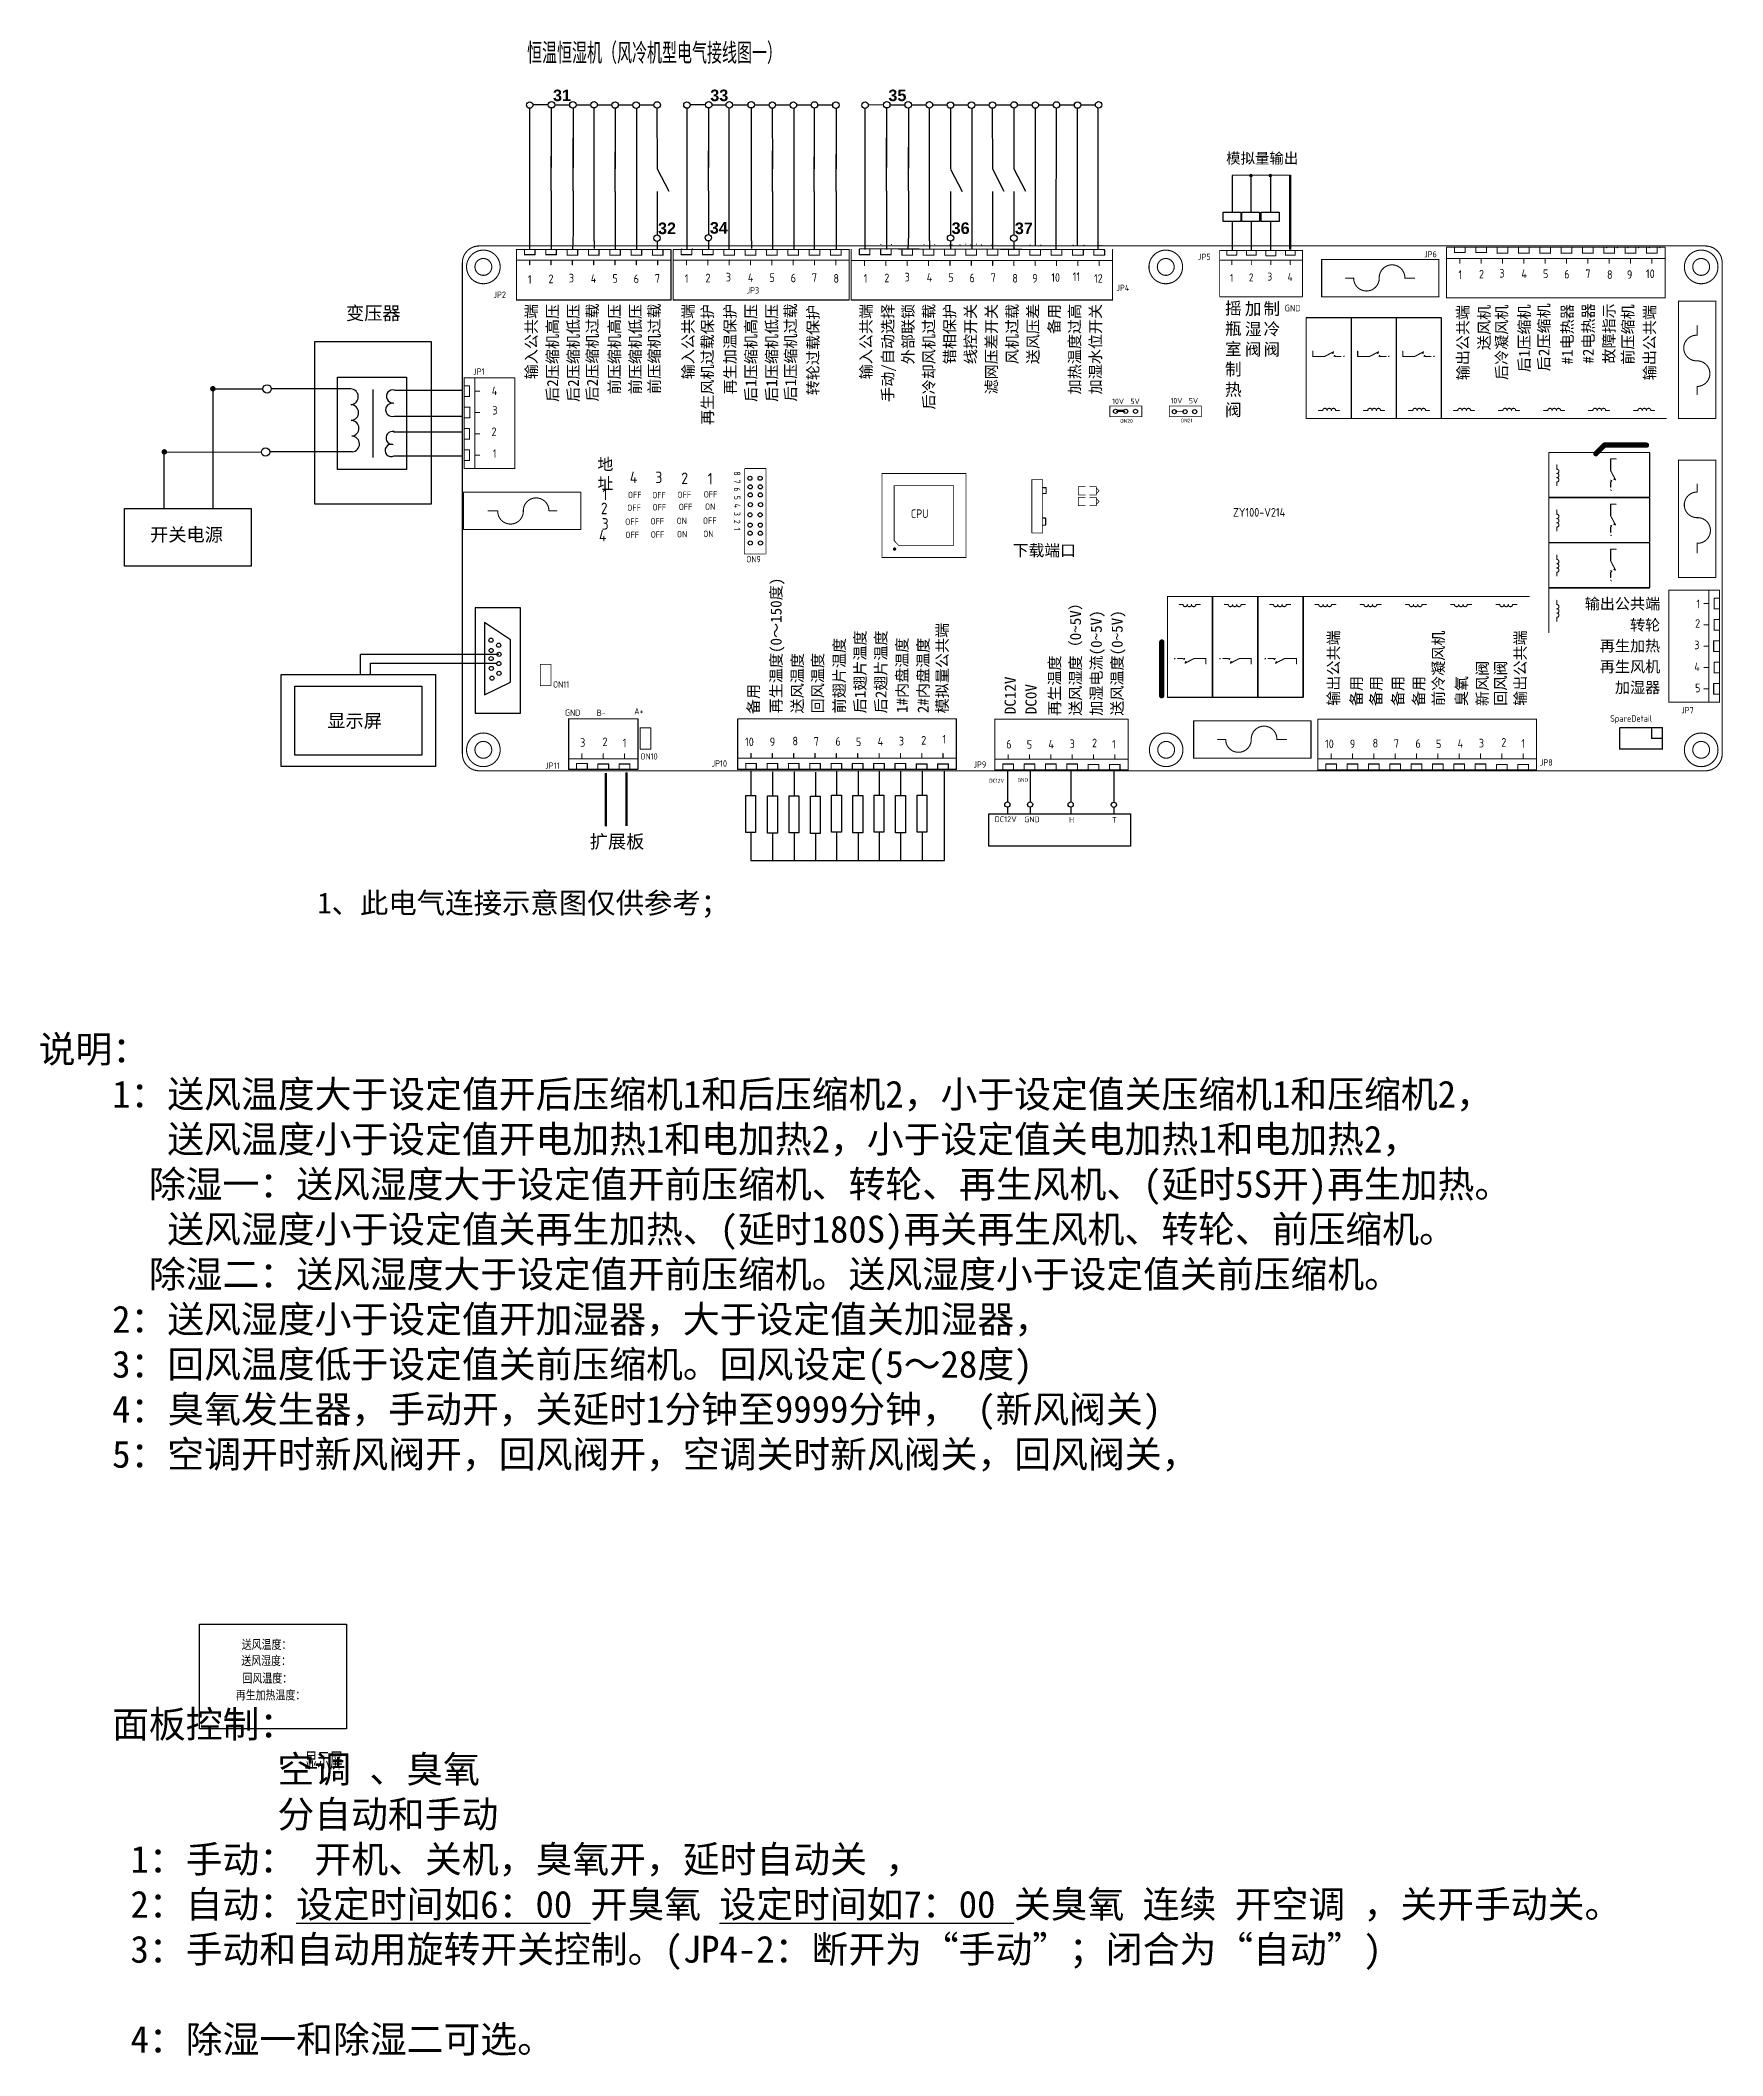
# Model space of a CAD drawing. Extents: x -87154 to -63886, y -546563 to -518689.
import ezdxf
from ezdxf.enums import TextEntityAlignment as Align

# ---------------------------------------------------------------- set-up
doc = ezdxf.new("R2010")
doc.units = 0
doc.header["$LTSCALE"] = 1000
doc.header["$MEASUREMENT"] = 0
doc.linetypes.add('ACAD_ISO07W100', pattern=[3, 0, -3])
for name, color, linetype in [('BOTTOMSOLDER', 250, 'Continuous'), ('KEEPOUTLAYER', 250, 'Continuous'), ('MECHANICAL1', 251, 'Continuous'), ('TOPOVERLAY', 250, 'Continuous')]:
    doc.layers.add(name, color=color, linetype=linetype)
doc.layers.add('COLUMN', color=9, linetype='Continuous', lineweight=30)
doc.styles.add('_TCH_DIM', font='SIMPLEX', dxfattribs={"bigfont": 'GBCBIG'})
doc.styles.get("Standard").update_dxf_attribs({"font": 'gbenor.shx', "bigfont": 'gbcbig.shx'})
doc.styles.add('宋体', font='', dxfattribs={"width": 0.8})
doc.styles.get('宋体').set_extended_font_data('SimSun')

msp = doc.modelspace()

# ---------------------------------------------------------------- texts
msp.add_text('恒温恒湿机（风冷机型电气接线图一）', height=288).set_placement((-80422, -519012))
at = {"linetype": 'ACAD_ISO07W100', "style": '宋体'}
for s, p in [('输入公共端', (-80440, -522334)), ('后2压缩机高压', (-80147, -522334)), ('后2压缩机低压', (-79859, -522334)), ('后2压缩机过载', (-79596, -522328)), ('前压缩机高压', (-79290, -522334)), ('前压缩机低压', (-79002, -522334)), ('前压缩机过载', (-78739, -522328)), ('输入公共端', (-78272, -522334)), ('再生风机过载保护', (-78004, -522337)), ('再生加温保护', (-77691, -522334)), ('后1压缩机高压', (-77403, -522334)), ('后1压缩机低压', (-77115, -522334)), ('转轮过载保护', (-76544, -522347)), ('输入公共端', (-75811, -522334)), ('手动/自动选择', (-75510, -522334)), ('外部联锁', (-75229, -522334)), ('后冷却风机过载', (-74941, -522334)), ('错相保护', (-74653, -522334)), ('线控开关', (-74365, -522334)), ('滤网压差开关', (-74077, -522334)), ('风机过载', (-73789, -522334)), ('送风压差', (-73501, -522334)), ('备用', (-73208, -522334)), ('加热温度过高', (-72925, -522334)), ('加湿水位开关', (-72637, -522334)), ('输出公共端', (-67555, -522348)), ('送风机', (-67261, -522348)), ('后冷凝风机', (-67019, -522344)), ('后1压缩机', (-66707, -522342)), ('后2压缩机', (-66435, -522327)), ('#1电热器', (-66113, -522337)), ('#2电热器', (-65822, -522327)), ('前压缩机', (-65274, -522340)), ('输出公共端', (-64973, -522348))]:
    msp.add_text(s, height=153, rotation=90, dxfattribs=at).set_placement(p, align=Align.TOP_RIGHT)
at = {"color": 7, "linetype": 'ACAD_ISO07W100', "style": '宋体'}
for s, p in [('后1压缩机过载', (-76854, -522327)), ('故障指示', (-65535, -522326))]:
    msp.add_text(s, height=153, rotation=90, dxfattribs=at).set_placement(p, align=Align.TOP_RIGHT)
at = {"linetype": 'ACAD_ISO07W100', "style": '宋体'}
for s, p in [('再生温度(0～150度)', (-76902, -527998)), ('送风湿度（0~5V）', (-72761, -528031)), ('模拟量公共端', (-74604, -527998)), ('加湿电流(0~5V)', (-72473, -528031)), ('送风温度(0~5V)', (-72185, -528031)), ('前翅片温度', (-76028, -527998)), ('后1翅片温度', (-75740, -527998)), ('后2翅片温度', (-75452, -527998)), ('1#内盘温度', (-75159, -527993)), ('2#内盘温度', (-74868, -527995)), ('输出公共端', (-69192, -527893)), ('输出公共端', (-66610, -527893)), ('送风温度', (-76608, -527999)), ('回风温度', (-76326, -527998)), ('再生温度', (-73049, -528031)), ('回风阀', (-66882, -527893)), ('备用', (-77216, -528009)), ('DC12V', (-73664, -528009)), ('DC0V', (-73376, -528009))]:
    msp.add_text(s, height=153, rotation=90, dxfattribs=at).set_placement(p)
for s, p in [('输出公共端', (-64750, -526405)), ('转轮', (-64750, -526699)), ('再生加热', (-64750, -526987)), ('再生风机', (-64750, -527275)), ('加湿器', (-64750, -527563))]:
    msp.add_text(s, height=153, dxfattribs=at).set_placement(p, align=Align.TOP_RIGHT)
at = {"color": 7, "linetype": 'ACAD_ISO07W100', "style": '宋体'}
for s, p in [('前冷凝风机', (-67741, -527897)), ('新风阀', (-67134, -527897)), ('备用', (-68877, -527898)), ('备用', (-68605, -527898)), ('备用', (-68302, -527897)), ('备用', (-68014, -527897)), ('臭氧', (-67422, -527897))]:
    msp.add_text(s, height=153, rotation=90, dxfattribs=at).set_placement(p)
at = {"color": 0, "style": '宋体'}
msp.add_text('1、此电气连接示意图仅供参考；', height=288, dxfattribs=at).set_placement((-83322, -530764))
at = {"linetype": 'ACAD_ISO07W100'}
for s, p in [('送风湿度：', (-84374, -541174)), ('送风温度：', (-84368, -540951)), ('回风温度：', (-84358, -541417)), ('再生加热温度：', (-84450, -541650))]:
    msp.add_text(s, height=137.2, dxfattribs=at).set_placement(p)
at = {"color": 0, "lineweight": -2, "char_height": 160.02, "width": 576.48, "attachment_point": 1}
for s, insert in [('{\\fArial|b1|i0|c0|p34;31}', (-80063, -519370)), ('{\\fArial|b1|i0|c0|p34;33}', (-77888, -519370)), ('{\\fArial|b1|i0|c0|p34;35}', (-75425, -519370)), ('{\\fArial|b1|i0|c0|p34;32}', (-78611, -521209)), ('{\\fArial|b1|i0|c0|p34;34}', (-77894, -521203)), ('{\\fArial|b1|i0|c0|p34;36}', (-74550, -521207)), ('{\\fArial|b1|i0|c0|p34;37}', (-73676, -521209))]:
    msp.add_mtext(s, dxfattribs=dict(at, insert=insert))
at = {"layer": 'BOTTOMSOLDER', "color": 0, "linetype": 'Continuous', "attachment_point": 1}
for s, insert, char_height, width in [('{\\fSimSun|b0|i0|c134|p54;模拟量输出}', (-70753, -520247), 146.34, 1373.85), ('{\\fSimSun|b0|i0|c134|p54;变压器}', (-82926, -522370), 184.4, 1197.36), ('{\\fSimSun|b0|i0|c134|p54;摇瓶室制热阀}', (-70769, -522311), 168.48, 49.6), ('{\\fSimSun|b0|i0|c134|p54;加湿阀}', (-70494, -522317), 168.48, 49.6), ('{\\fSimSun|b0|i0|c134|p54;制冷阀}', (-70237, -522317), 168.48, 49.6), ('{\\fSimSun|b0|i0|c134|p54;地址}', (-79448, -524471), 160.17, 54.28), ('4', (-79000, -524653), 160, 54.28), ('3', (-78647, -524654), 160, 54.28), ('2', (-78289, -524667), 160, 54.28), ('1', (-77923, -524673), 160, 54.28), ('2', (-79402, -525083), 160, 54.28), ('1', (-79379, -524889), 160, 54.28), ('{\\fSimSun|b0|i0|c134|p54;开关电源}', (-85635, -525434), 184.4, 1197.36), ('3', (-79390, -525297), 160, 54.28), ('4', (-79427, -525460), 160, 54.28), ('{\\fSimSun|b0|i0|c134|p54;下载端口}', (-73705, -525663), 160.17, 906.9), ('{\\fSimSun|b0|i0|c134|p54;显示屏}', (-83184, -528008), 184.4, 1197.36), ('{\\fSimSun|b0|i0|c134|p54;扩展板}', (-79555, -529678), 184.4, 1197.36), ('{\\fSimSun|b0|i0|c134|p54;说明：\\P    1：送风温度大于设定值开后压缩机1和后压缩机2，小于设定值关压缩机1和压缩机2，\\P       送风温度小于设定值开电加热1和电加热2，小于设定值关电加热1和电加热2，\\P      除湿一：送风湿度大于设定值开前压缩机、转轮、再生风机、(延时5S开)再生加热。\\P       送风湿度小于设定值关再生加热、(延时180S)再关再生风机、转轮、前压缩机。\\P      除湿二：送风湿度大于设定值开前压缩机。送风湿度小于设定值关前压缩机。\\P    2：送风湿度小于设定值开加湿器，大于设定值关加湿器，\\P    3：回风温度低于设定值关前压缩机。回风设定(5～28度)\\P    4：臭氧发生器，手动开，关延时1分钟至9999分钟， (新风阀关)\\P    5：空调开时新风阀开，回风阀开，空调关时新风阀关，回风阀关，\\P\\P\\P\\P\\P\\P    面板控制：\\P             空调 、臭氧\\P             分自动和手动\\P     1：手动： 开机、关机，臭氧开，延时自动关 ， \\P     2：自动：\\L设定时间如6：00\\l 开臭氧 \\L设定时间如7：00\\l 关臭氧 连续 开空调 ，关开手动关。\\P     3：手动和自动用旋转开关控制。(JP4-2：断开为“手动”；闭合为“自动”)\\P\\P     4：除湿一和除湿二可选。    \\P    }', (-87177, -532455), 373.4, 29438.59)]:
    msp.add_mtext(s, dxfattribs=dict(at, insert=insert, char_height=char_height, width=width))
at = {"layer": 'COLUMN', "color": 7, "style": '_TCH_DIM'}
msp.add_text('显示屏', height=241.2, dxfattribs=at).set_placement((-83495, -542607))
at = {"layer": 'TOPOVERLAY', "color": 0}
for s, height, p in [('JP5', 88.5, (-71144, -521728)), ('JP6', 88.5, (-68016, -521691)), ('1 ', 119.5, (-80411, -522056)), ('2', 119, (-80126, -522048)), ('3', 119, (-79844, -522037)), ('4', 119, (-79540, -522042)), ('5', 119, (-79241, -522042)), ('6', 119, (-78948, -522048)), ('7', 119, (-78655, -522042)), ('1 ', 119.5, (-78240, -522043)), ('2', 119, (-77954, -522036)), ('3', 119, (-77673, -522024)), ('4', 119, (-77368, -522030)), ('5', 119, (-77069, -522030)), ('6', 119, (-76776, -522036)), ('7', 119, (-76483, -522030)), ('8', 119, (-76184, -522041)), ('1 ', 119.5, (-75766, -522042)), ('2', 119, (-75481, -522035)), ('3', 119, (-75200, -522023)), ('4', 119, (-74895, -522029)), ('5', 119, (-74596, -522029)), ('6', 119, (-74303, -522035)), ('7', 119, (-74010, -522029)), ('8', 119, (-73711, -522040)), ('9', 119, (-73436, -522040)), ('10', 119.5, (-73172, -522029)), ('11', 119.5, (-72875, -522018)), ('12', 119.5, (-72581, -522043)), ('JP4', 88.5, (-72272, -522156)), ('1 ', 109.2, (-70699, -522029)), ('2', 109, (-70439, -522022)), ('3', 109, (-70182, -522012)), ('4', 109, (-69903, -522017)), ('1 ', 119.5, (-67541, -521991)), ('2', 119, (-67256, -521983)), ('3', 119, (-66975, -521971)), ('4', 119, (-66670, -521977)), ('5', 119, (-66371, -521977)), ('6', 119, (-66078, -521983)), ('7', 119, (-65785, -521977)), ('8', 119, (-65486, -521989)), ('9', 119, (-65210, -521989)), ('10', 119.5, (-64947, -521977)), ('JP2', 88.5, (-80887, -522252)), ('JP3', 88.5, (-77387, -522191)), ('GND', 91.4, (-69943, -522439)), ('JP1', 88.5, (-81168, -523314)), ('4', 119, (-80910, -523597)), ('3', 119, (-80902, -523865)), ('10V', 73.8, (-72330, -523718)), ('5V', 73.8, (-72077, -523719)), ('10V', 73.8, (-71522, -523710)), ('5V', 73.8, (-71269, -523711)), ('ON20', 53.1, (-72219, -523980)), ('ON21', 53.1, (-71383, -523974)), ('2', 119, (-80914, -524162)), ('1', 119, (-80895, -524463)), ('OFF', 88.5, (-79037, -525198)), ('OFF', 88.5, (-79027, -525021)), ('OFF', 88.5, (-78691, -525024)), ('OFF', 88.5, (-78687, -525191)), ('OFF', 88.5, (-78341, -525018)), ('OFF', 88.5, (-78324, -525186)), ('OFF', 88.5, (-77979, -525013)), ('ON', 88.5, (-77961, -525183)), ('OFF', 88.5, (-79065, -525391)), ('OFF', 88.5, (-78715, -525385)), ('ON', 88.5, (-78353, -525380)), ('OFF', 88.5, (-77990, -525376)), ('CPU', 119.5, (-75114, -525296)), ('ZY100-V214', 119.5, (-70658, -525277)), ('OFF', 88.5, (-79062, -525574)), ('OFF', 88.5, (-78712, -525568)), ('ON', 88.5, (-78349, -525563)), ('ON', 88.5, (-77986, -525559)), ('ON9', 88.5, (-77391, -525910)), ('1 ', 119.5, (-64250, -526544)), ('2', 119, (-64267, -526814)), ('3', 119, (-64279, -527111)), ('4', 119, (-64279, -527414)), ('ON11', 88.5, (-80063, -527642)), ('5', 119, (-64267, -527706)), ('A+', 88.5, (-78940, -528013)), ('JP7', 88.5, (-64461, -527998)), ('GND', 88.5, (-79897, -528033)), ('B-', 88.5, (-79458, -528035)), ('SpareDetail', 88.51, (-65442, -528113)), ('3', 119, (-79688, -528461)), ('2', 119, (-79378, -528451)), ('1 ', 119.5, (-79100, -528467)), ('10', 119.5, (-77407, -528451)), ('9', 119, (-77066, -528451)), ('8', 119, (-76751, -528440)), ('7', 119, (-76457, -528445)), ('6', 119, (-76157, -528445)), ('5', 119, (-75874, -528451)), ('4', 119, (-75574, -528445)), ('3', 119, (-75280, -528440)), ('2', 119, (-74971, -528430)), ('1 ', 119.5, (-74676, -528414)), ('6', 119, (-73794, -528483)), ('5', 119, (-73511, -528488)), ('4', 119, (-73211, -528483)), ('3', 119, (-72917, -528478)), ('2', 119, (-72608, -528467)), ('1 ', 119.5, (-72330, -528484)), ('10', 119.5, (-69385, -528479)), ('9', 119, (-69043, -528479)), ('8', 119, (-68728, -528469)), ('7', 119, (-68434, -528474)), ('6', 119, (-68135, -528474)), ('5', 119, (-67851, -528479)), ('4', 119, (-67552, -528474)), ('3', 119, (-67258, -528469)), ('2', 119, (-66948, -528458)), ('1 ', 119.5, (-66670, -528474)), ('JP11', 88.5, (-80172, -528765)), ('ON10', 88.5, (-78854, -528637)), ('JP10', 88.5, (-77871, -528735)), ('JP9', 88.5, (-74249, -528750)), ('JP8', 88.5, (-66416, -528721)), ('DC12V', 53.1, (-74031, -528956)), ('GND', 53.1, (-73640, -528944)), ('DC12V', 78.4, (-73956, -529501)), ('GND', 78.4, (-73546, -529503)), ('H', 78.4, (-72928, -529508)), ('T', 78.4, (-72332, -529510))]:
    msp.add_text(s, height=height, dxfattribs=at).set_placement(p)
msp.add_text('8 7 6 5 4 3 2 1', height=88.51, rotation=270, dxfattribs=at).set_placement((-77561, -524649))

# ---------------------------------------------------------------- blocks, each defined once
blk = doc.blocks.new('SXY')
at = {"color": 2, "const_width": 0.75}
blk.add_lwpolyline([(-0.375, 0, -1), (0.375, 0, -1), (-0.375, 0, -1)], format="xyb", dxfattribs=at)

# ---------------------------------------------------------------- hatches: boundary and pattern name
h = msp.add_hatch(color=256)
edge = h.paths.add_edge_path()
edge.add_arc((-70411, -520560), 25.4, 180, 540)
h = msp.add_hatch(color=256)
edge = h.paths.add_edge_path()
edge.add_arc((-70142, -520560), 25.4, 180, 540)

# ---------------------------------------------------------------- linework, layer by layer
for p, q in [((-80130, -519580), (-80341, -519583)), ((-80041, -519582), (-79833, -519582)), ((-77955, -519580), (-78166, -519583)), ((-77866, -519582), (-77670, -519582)), ((-75492, -519581), (-75703, -519584)), ((-75403, -519582), (-75195, -519582)), ((-80388, -521168), (-80388, -521581)), ((-78213, -521168), (-78213, -521581)), ((-75750, -521169), (-75750, -521581)), ((-73779, -528792), (-73779, -529223)), ((-73464, -528792), (-73464, -529223)), ((-72903, -528792), (-72903, -529223)), ((-72306, -528795), (-72306, -529226)), ((-73779, -529295), (-73779, -529387)), ((-73464, -529295), (-73464, -529387)), ((-72903, -529295), (-72903, -529387)), ((-72306, -529298), (-72306, -529390))]:
    msp.add_line(p, q)
at = {"color": 7}
for p, q in [((-79494, -521460), (-79494, -519623)), ((-77627, -521581), (-77627, -519626)), ((-77319, -521460), (-77319, -519623)), ((-74856, -521461), (-74856, -519624)), ((-73388, -521533), (-73388, -519628)), ((-73103, -521583), (-73102, -519628)), ((-72808, -521533), (-72808, -519628)), ((-72522, -521583), (-72522, -519628)), ((-79786, -520769), (-79786, -520040)), ((-75452, -520770), (-75452, -520038)), ((-80090, -520769), (-80090, -520290)), ((-79204, -520780), (-79204, -520230)), ((-77915, -520769), (-77915, -520218)), ((-77029, -520780), (-77029, -520217)), ((-76450, -520780), (-76450, -520302)), ((-76147, -520780), (-76147, -520266)), ((-75148, -520770), (-75148, -520169)), ((-84768, -523508), (-84768, -525167)), ((-84768, -523509), (-84076, -523511)), ((-85444, -524381), (-84097, -524384)), ((-85444, -524381), (-85444, -525161))]:
    msp.add_line(p, q, dxfattribs=at)
msp.add_lwpolyline([(-85990, -525165), (-84237, -525165), (-84237, -525961), (-85990, -525961)], close=True, dxfattribs=at)
for points in [[(-74037, -529387), (-72077, -529387), (-72077, -529836), (-74037, -529836)], [(-84953, -540596), (-82919, -540596), (-82919, -542042), (-84953, -542042)]]:
    msp.add_lwpolyline(points, close=True)
at = {"color": 0, "lineweight": -2}
for centre, radius in [((-80386, -519584), 44.9), ((-80085, -519580), 44.9), ((-79788, -519582), 44.9), ((-79496, -519580), 44.9), ((-79205, -519584), 44.9), ((-78914, -519585), 44.9), ((-78623, -519583), 44.9), ((-78211, -519584), 44.9), ((-77910, -519580), 44.9), ((-77625, -519582), 44.9), ((-77321, -519580), 44.9), ((-77030, -519584), 44.9), ((-76739, -519585), 44.9), ((-76448, -519583), 44.9), ((-76150, -519585), 44.9), ((-75748, -519585), 44.9), ((-75448, -519580), 44.9), ((-75150, -519582), 44.9), ((-74858, -519581), 44.9), ((-74567, -519584), 44.9), ((-74276, -519586), 44.9), ((-73985, -519584), 44.9), ((-73687, -519583), 44.9), ((-73392, -519584), 44.9), ((-73101, -519583), 44.9), ((-72808, -519584), 44.9), ((-72517, -519582), 44.9), ((-78625, -521426), 44.9), ((-77915, -521419), 44.9), ((-74564, -521423), 44.9), ((-73690, -521426), 44.9), ((-73779, -529259), 35.9), ((-73464, -529259), 35.9), ((-72903, -529259), 35.9), ((-72306, -529262), 35.9)]:
    msp.add_circle(centre, radius, dxfattribs=at)
at = {"layer": 'BOTTOMSOLDER', "color": 0, "linetype": 'Continuous'}
for p, q in [((-80388, -519629), (-80388, -521168)), ((-80090, -519625), (-80090, -520449)), ((-79786, -519626), (-79786, -520454)), ((-79743, -519582), (-79541, -519582)), ((-79451, -519582), (-79250, -519582)), ((-79205, -519629), (-79204, -520465)), ((-79160, -519582), (-78959, -519582)), ((-78908, -519629), (-78908, -521572)), ((-78869, -519582), (-78668, -519581)), ((-78626, -519629), (-78625, -520465)), ((-78213, -519629), (-78213, -521168)), ((-77915, -519625), (-77915, -520449)), ((-77580, -519582), (-77365, -519582)), ((-77276, -519582), (-77075, -519582)), ((-77030, -519629), (-77029, -520465)), ((-76985, -519582), (-76784, -519582)), ((-76732, -519629), (-76732, -521572)), ((-76694, -519582), (-76493, -519582)), ((-76451, -519629), (-76450, -520465)), ((-76403, -519582), (-76194, -519582)), ((-76148, -519629), (-76147, -520465)), ((-75750, -519629), (-75750, -521169)), ((-75452, -519625), (-75452, -520450)), ((-75148, -519627), (-75148, -520455)), ((-75105, -519582), (-74903, -519582)), ((-74813, -519582), (-74612, -519582)), ((-74567, -519629), (-74566, -520465)), ((-74522, -519582), (-74321, -519582)), ((-74270, -519630), (-74270, -521572)), ((-74231, -519582), (-74030, -519582)), ((-73988, -519629), (-73987, -520465)), ((-73940, -519582), (-73732, -519582)), ((-73691, -519629), (-73690, -520465)), ((-73642, -519582), (-73437, -519582)), ((-73347, -519582), (-73146, -519582)), ((-73056, -519582), (-72853, -519582)), ((-72763, -519582), (-72561, -519582)), ((-78625, -520465), (-78463, -520776)), ((-74566, -520470), (-74405, -520780)), ((-73987, -520465), (-73826, -520776)), ((-73690, -520465), (-73528, -520776)), ((-69870, -520556), (-70670, -520558)), ((-70670, -520558), (-70670, -521066)), ((-70411, -520558), (-70411, -521066)), ((-70142, -520558), (-70142, -521066)), ((-80090, -520769), (-80090, -521374)), ((-79786, -520769), (-79786, -521374)), ((-79204, -520780), (-79204, -521381)), ((-78625, -520780), (-78625, -521381)), ((-77915, -520769), (-77915, -521374)), ((-77029, -520780), (-77029, -521381)), ((-76450, -520780), (-76450, -521381)), ((-76147, -520780), (-76147, -521381)), ((-75452, -520770), (-75452, -521375)), ((-75148, -520770), (-75148, -521375)), ((-74566, -520780), (-74566, -521381)), ((-73987, -520780), (-73987, -521381)), ((-73690, -520780), (-73690, -521381)), ((-70664, -521589), (-70664, -521198)), ((-70404, -521589), (-70404, -521198)), ((-70136, -521589), (-70136, -521198)), ((-80090, -521338), (-80090, -521581)), ((-79786, -521343), (-79792, -521581)), ((-79494, -521460), (-79494, -521570)), ((-79204, -521338), (-79204, -521581)), ((-78625, -521470), (-78625, -521581)), ((-77914, -521464), (-77915, -521581)), ((-77319, -521460), (-77319, -521570)), ((-77029, -521349), (-77029, -521581)), ((-76450, -521279), (-76450, -521581)), ((-76147, -521312), (-76147, -521581)), ((-75452, -521330), (-75452, -521581)), ((-75148, -521375), (-75154, -521581)), ((-74856, -521461), (-74856, -521571)), ((-74566, -521471), (-74566, -521581)), ((-73987, -521347), (-73987, -521581)), ((-73690, -521471), (-73690, -521581)), ((-77327, -528801), (-77327, -529134)), ((-77026, -528807), (-77026, -529140)), ((-76728, -528806), (-76728, -529139)), ((-76434, -528811), (-76434, -529144)), ((-76141, -528796), (-76141, -529129)), ((-75844, -528803), (-75844, -529136)), ((-75552, -528796), (-75552, -529129)), ((-75255, -528803), (-75255, -529136)), ((-74958, -528795), (-74958, -529128)), ((-74648, -530031), (-74648, -528792)), ((-72127, -528792), (-72127, -528792)), ((-69272, -528792), (-69272, -528792)), ((-69272, -528792), (-69272, -528792)), ((-69272, -528792), (-69272, -528792)), ((-69272, -528792), (-69272, -528792)), ((-69272, -528792), (-69272, -528792)), ((-77327, -529134), (-77327, -529134)), ((-77026, -529140), (-77026, -529140)), ((-76728, -529139), (-76728, -529139)), ((-76434, -529144), (-76434, -529144)), ((-76141, -529129), (-76141, -529129)), ((-75844, -529136), (-75844, -529136)), ((-75552, -529129), (-75552, -529129)), ((-75255, -529136), (-75255, -529136)), ((-74958, -529128), (-74958, -529128)), ((-77328, -529649), (-77328, -530031)), ((-77027, -529655), (-77027, -530037)), ((-76729, -529655), (-76729, -530036)), ((-76435, -529659), (-76435, -530041)), ((-76142, -529644), (-76142, -530026)), ((-75845, -529652), (-75845, -530033)), ((-75553, -529644), (-75553, -530026)), ((-75256, -529652), (-75256, -530033)), ((-74959, -529643), (-74959, -530025)), ((-77328, -530031), (-74648, -530031))]:
    msp.add_line(p, q, dxfattribs=at)
at = {"layer": 'BOTTOMSOLDER', "color": 0, "linetype": 'Continuous', "lineweight": 80}
for p, q in [((-83957, -523509), (-83957, -523509)), ((-72248, -523815), (-72164, -523815)), ((-79334, -528825), (-79334, -529559)), ((-79048, -528816), (-79048, -529555))]:
    msp.add_line(p, q, dxfattribs=at)
at = {"layer": 'BOTTOMSOLDER', "color": 0, "linetype": 'Continuous', "lineweight": 30}
for p, q in [((-82862, -523509), (-83957, -523509)), ((-82556, -523520), (-82556, -524458)), ((-82254, -523528), (-81317, -523528)), ((-82254, -523886), (-81317, -523886)), ((-82270, -524104), (-81309, -524104)), ((-82841, -524382), (-83981, -524382)), ((-82261, -524434), (-81321, -524434)), ((-80514, -526540), (-81142, -526540)), ((-81142, -526540), (-81141, -526554)), ((-80514, -527994), (-80514, -526540)), ((-81141, -526554), (-81141, -527994)), ((-80649, -526982), (-81010, -526741)), ((-81010, -526741), (-81010, -526796)), ((-81010, -526796), (-81010, -527742)), ((-80649, -527567), (-80649, -526982)), ((-80811, -527182), (-82726, -527182)), ((-82726, -527335), (-82726, -527182)), ((-82726, -527458), (-82726, -527335)), ((-82588, -527303), (-80841, -527303)), ((-82588, -527460), (-82588, -527303)), ((-81010, -527742), (-80649, -527567)), ((-81141, -527994), (-80514, -527994))]:
    msp.add_line(p, q, dxfattribs=at)
at = {"layer": 'BOTTOMSOLDER', "color": 0, "linetype": 'Continuous', "lineweight": 80}
msp.add_lwpolyline([(-69870, -521584), (-69870, -520556)], dxfattribs=at)
at = {"layer": 'BOTTOMSOLDER', "color": 0, "linetype": 'Continuous'}
for points in [[(-70795, -521065), (-70550, -521065), (-70550, -521193), (-70795, -521193)], [(-70536, -521065), (-70290, -521065), (-70290, -521193), (-70536, -521193)], [(-70267, -521065), (-70022, -521065), (-70022, -521193), (-70267, -521193)], [(-77397, -529134), (-77261, -529134), (-77261, -529647), (-77397, -529647)], [(-77097, -529140), (-76960, -529140), (-76960, -529653), (-77097, -529653)], [(-76798, -529139), (-76662, -529139), (-76662, -529652), (-76798, -529652)], [(-76504, -529144), (-76368, -529144), (-76368, -529657), (-76504, -529657)], [(-76212, -529129), (-76075, -529129), (-76075, -529642), (-76212, -529642)], [(-75915, -529136), (-75778, -529136), (-75778, -529650), (-75915, -529650)], [(-75622, -529129), (-75486, -529129), (-75486, -529642), (-75622, -529642)], [(-75326, -529136), (-75189, -529136), (-75189, -529650), (-75326, -529650)], [(-75029, -529128), (-74892, -529128), (-74892, -529641), (-75029, -529641)]]:
    msp.add_lwpolyline(points, close=True, dxfattribs=at)
at = {"layer": 'BOTTOMSOLDER', "color": 0, "linetype": 'Continuous', "lineweight": 30}
for points in [[(-83356, -522855), (-81747, -522855), (-81747, -525104), (-83356, -525104)], [(-83042, -523346), (-82088, -523346), (-82088, -524627), (-83042, -524627)], [(-83824, -527460), (-81687, -527460), (-81687, -528733), (-83824, -528733)], [(-83632, -527620), (-81877, -527620), (-81877, -528576), (-83632, -528576)]]:
    msp.add_lwpolyline(points, close=True, dxfattribs=at)
at = {"layer": 'BOTTOMSOLDER', "color": 0, "linetype": 'Continuous'}
for centre, radius in [((-84018, -523511), 58.2), ((-72283, -523821), 28.7), ((-72143, -523821), 28.7), ((-72007, -523821), 28.7), ((-71469, -523826), 28.7), ((-71323, -523824), 28.7), ((-71188, -523824), 28.7), ((-84038, -524383), 58.2), ((-77340, -524746), 28.7), ((-77340, -524746), 28.7), ((-77336, -524865), 28.7), ((-77199, -524746), 28.7), ((-77199, -524746), 28.7), ((-77196, -524865), 28.7), ((-77336, -524976), 28.7), ((-77336, -524976), 28.7), ((-77334, -525111), 28.7), ((-77195, -524976), 28.7), ((-77195, -524976), 28.7), ((-77193, -525111), 28.7), ((-77338, -525252), 28.7), ((-77338, -525252), 28.7), ((-77337, -525394), 28.7), ((-77198, -525252), 28.7), ((-77198, -525252), 28.7), ((-77197, -525394), 28.7), ((-77337, -525506), 28.7), ((-77337, -525506), 28.7), ((-77335, -525642), 28.7), ((-77196, -525506), 28.7), ((-77196, -525506), 28.7), ((-77194, -525642), 28.7), ((-80920, -526986), 28.7), ((-80920, -526986), 28.7), ((-80919, -527128), 28.7), ((-80814, -527055), 28.7), ((-80814, -527055), 28.7), ((-80919, -527240), 28.7), ((-80919, -527240), 28.7), ((-80917, -527376), 28.7), ((-80813, -527309), 28.7), ((-80813, -527309), 28.7), ((-80811, -527182), 28.7), ((-80908, -527511), 28.7), ((-80811, -527444), 28.7)]:
    msp.add_circle(centre, radius, dxfattribs=at)
at = {"layer": 'BOTTOMSOLDER', "color": 0, "linetype": 'Continuous', "lineweight": 30}
for centre, radius, start, end in [((-82866, -523619), 110, 274.7493, 87.719), ((-82862, -523837), 110, 274.7493, 87.719), ((-82286, -523800), 92.2, 77.2834, 290.2157), ((-82277, -523614), 89.7, 75.508, 271.1748), ((-82857, -524055), 110, 274.7493, 87.719), ((-82850, -524272), 110, 274.7493, 87.719), ((-82303, -524361), 84.1, 69.0435, 299.6845), ((-82284, -524187), 89.7, 75.508, 271.1748)]:
    msp.add_arc(centre, radius, start, end, dxfattribs=at)
at = {"layer": 'KEEPOUTLAYER', "color": 0, "const_width": 14.8}
for points in [[(-81317, -521765, -0.414214), (-81084, -521533)], [(-64126, -521533, -0.414214), (-63893, -521765)], [(-81084, -528792, -0.414214), (-81317, -528560)], [(-63893, -528560, -0.414214), (-64126, -528792)]]:
    msp.add_lwpolyline(points, format="xyb", dxfattribs=at)
for points in [[(-81084, -521533), (-64126, -521533)], [(-81317, -528560), (-81317, -521765)], [(-63893, -528560), (-63893, -521765)], [(-81084, -528792), (-64126, -528792)]]:
    msp.add_lwpolyline(points, dxfattribs=at)
at = {"layer": 'KEEPOUTLAYER', "color": 0}
for points, const_width in [([(-64129, -521533, 1), (-64122, -521533, 1)], 7.38), ([(-64129, -521533, 1), (-64122, -521533, 1)], 7.38), ([(-81320, -521765, 1), (-81313, -521765, 1)], 7.38), ([(-81320, -521765, 1), (-81313, -521765, 1)], 7.38), ([(-80794, -521823, 1), (-81259, -521823, 1)], 14.8), ([(-71356, -521823, 1), (-71821, -521823, 1)], 14.8), ([(-63951, -521823, 1), (-64416, -521823, 1)], 14.8), ([(-63897, -521765, 1), (-63890, -521765, 1)], 7.38), ([(-63897, -521765, 1), (-63890, -521765, 1)], 7.38), ([(-81262, -521823, 1), (-81255, -521823, 1)], 7.38), ([(-80798, -521823, 1), (-80790, -521823, 1)], 7.38), ([(-71825, -521823, 1), (-71817, -521823, 1)], 7.38), ([(-71360, -521823, 1), (-71353, -521823, 1)], 7.38), ([(-64420, -521823, 1), (-64412, -521823, 1)], 7.38), ([(-63955, -521823, 1), (-63948, -521823, 1)], 7.38), ([(-80794, -528502, 1), (-81259, -528502, 1)], 14.8), ([(-81262, -528502, 1), (-81255, -528502, 1)], 7.38), ([(-80798, -528502, 1), (-80790, -528502, 1)], 7.38), ([(-71351, -528502, 1), (-71815, -528502, 1)], 14.8), ([(-71819, -528502, 1), (-71811, -528502, 1)], 7.38), ([(-71354, -528502, 1), (-71347, -528502, 1)], 7.38), ([(-63951, -528502, 1), (-64416, -528502, 1)], 14.8), ([(-64420, -528502, 1), (-64412, -528502, 1)], 7.38), ([(-63955, -528502, 1), (-63948, -528502, 1)], 7.38), ([(-63897, -528560, 1), (-63890, -528560, 1)], 7.38), ([(-63897, -528560, 1), (-63890, -528560, 1)], 7.38), ([(-81088, -528792, 1), (-81081, -528792, 1)], 7.38), ([(-81088, -528792, 1), (-81081, -528792, 1)], 7.38), ([(-64129, -528792, 1), (-64122, -528792, 1)], 7.38), ([(-64129, -528792, 1), (-64122, -528792, 1)], 7.38)]:
    msp.add_lwpolyline(points, format="xyb", close=True, dxfattribs=dict(at, const_width=const_width))
at = {"layer": 'MECHANICAL1', "color": 0}
for points, const_width in [([(-80910, -521823, 1), (-81143, -521823, 1)], 14.8), ([(-71472, -521823, 1), (-71705, -521823, 1)], 14.8), ([(-64067, -521823, 1), (-64300, -521823, 1)], 14.8), ([(-81146, -521823, 1), (-81139, -521823, 1)], 7.38), ([(-80914, -521823, 1), (-80907, -521823, 1)], 7.38), ([(-71708, -521823, 1), (-71701, -521823, 1)], 7.38), ([(-71476, -521823, 1), (-71469, -521823, 1)], 7.38), ([(-64303, -521823, 1), (-64296, -521823, 1)], 7.38), ([(-64071, -521823, 1), (-64064, -521823, 1)], 7.38), ([(-65540, -524288, 1), (-65503, -524288, 1)], 36.9), ([(-65540, -524288, 1), (-65503, -524288, 1)], 36.9), ([(-64959, -524288, 1), (-64922, -524288, 1)], 36.9), ([(-65658, -524406, 1), (-65621, -524406, 1)], 36.9), ([(-71662, -527011, 1), (-71625, -527011, 1)], 36.9), ([(-71664, -527754, 1), (-71627, -527754, 1)], 36.9), ([(-80910, -528502, 1), (-81143, -528502, 1)], 14.8), ([(-81146, -528502, 1), (-81139, -528502, 1)], 7.38), ([(-80914, -528502, 1), (-80907, -528502, 1)], 7.38), ([(-71467, -528502, 1), (-71699, -528502, 1)], 14.8), ([(-71703, -528502, 1), (-71695, -528502, 1)], 7.38), ([(-71470, -528502, 1), (-71463, -528502, 1)], 7.38), ([(-64067, -528502, 1), (-64300, -528502, 1)], 14.8), ([(-64303, -528502, 1), (-64296, -528502, 1)], 7.38), ([(-64071, -528502, 1), (-64064, -528502, 1)], 7.38)]:
    msp.add_lwpolyline(points, format="xyb", close=True, dxfattribs=dict(at, const_width=const_width))
at = {"layer": 'MECHANICAL1', "color": 0, "const_width": 73.8}
for points in [[(-65640, -524406), (-65522, -524288)], [(-65522, -524288), (-64940, -524288)], [(-71645, -527754), (-71644, -527011)]]:
    msp.add_lwpolyline(points, dxfattribs=at)
at = {"layer": 'TOPOVERLAY', "color": 0}
for points, const_width in [([(-75532, -521514, 1), (-75525, -521514, 1)], 7.38), ([(-75385, -521514, 1), (-75377, -521514, 1)], 7.38), ([(-74936, -521514, 1), (-74929, -521514, 1)], 7.38), ([(-74788, -521514, 1), (-74781, -521514, 1)], 7.38), ([(-74578, -521518, 1), (-74571, -521518, 1)], 7.38), ([(-74578, -521518, 1), (-74571, -521518, 1)], 7.38), ([(-74549, -521518, 1), (-74541, -521518, 1)], 7.38), ([(-74549, -521518, 1), (-74541, -521518, 1)], 7.38), ([(-74438, -521518, 1), (-74431, -521518, 1)], 7.38), ([(-74358, -521507, 1), (-74351, -521507, 1)], 7.38), ([(-74291, -521518, 1), (-74283, -521518, 1)], 7.38), ([(-74211, -521507, 1), (-74203, -521507, 1)], 7.38), ([(-74143, -521518, 1), (-74136, -521518, 1)], 7.38), ([(-73996, -521518, 1), (-73988, -521518, 1)], 7.38), ([(-73467, -521521, 1), (-73460, -521521, 1)], 7.38), ([(-73320, -521521, 1), (-73312, -521521, 1)], 7.38), ([(-72871, -521521, 1), (-72863, -521521, 1)], 7.38), ([(-72723, -521521, 1), (-72716, -521521, 1)], 7.38), ([(-72513, -521525, 1), (-72506, -521525, 1)], 7.38), ([(-72513, -521525, 1), (-72506, -521525, 1)], 7.38), ([(-72484, -521525, 1), (-72476, -521525, 1)], 7.38), ([(-72484, -521525, 1), (-72476, -521525, 1)], 7.38), ([(-81320, -521743, 1), (-81313, -521743, 1)], 7.38), ([(-80574, -521581, 1), (-80566, -521581, 1)], 7.38), ([(-80574, -521581, 1), (-80566, -521581, 1)], 7.38), ([(-80574, -521728, 1), (-80566, -521728, 1)], 7.38), ([(-80463, -521581, 1), (-80456, -521581, 1)], 7.38), ([(-80463, -521654, 1), (-80456, -521654, 1)], 7.38), ([(-80463, -521654, 1), (-80456, -521654, 1)], 7.38), ([(-80389, -521728, 1), (-80382, -521728, 1)], 7.38), ([(-80389, -521795, 1), (-80382, -521795, 1)], 7.38), ([(-80316, -521581, 1), (-80308, -521581, 1)], 7.38), ([(-80316, -521654, 1), (-80308, -521654, 1)], 7.38), ([(-80316, -521654, 1), (-80308, -521654, 1)], 7.38), ([(-80168, -521654, 1), (-80161, -521654, 1)], 7.38), ([(-80168, -521654, 1), (-80161, -521654, 1)], 7.38), ([(-80094, -521728, 1), (-80087, -521728, 1)], 7.38), ([(-80094, -521795, 1), (-80087, -521795, 1)], 7.38), ([(-80021, -521654, 1), (-80013, -521654, 1)], 7.38), ([(-80021, -521654, 1), (-80013, -521654, 1)], 7.38), ([(-79873, -521588, 1), (-79866, -521588, 1)], 7.38), ([(-79873, -521662, 1), (-79866, -521662, 1)], 7.38), ([(-79873, -521662, 1), (-79866, -521662, 1)], 7.38), ([(-79799, -521728, 1), (-79792, -521728, 1)], 7.38), ([(-79799, -521795, 1), (-79792, -521795, 1)], 7.38), ([(-79726, -521588, 1), (-79718, -521588, 1)], 7.38), ([(-79726, -521662, 1), (-79718, -521662, 1)], 7.38), ([(-79726, -521662, 1), (-79718, -521662, 1)], 7.38), ([(-79578, -521588, 1), (-79571, -521588, 1)], 7.38), ([(-79578, -521662, 1), (-79571, -521662, 1)], 7.38), ([(-79578, -521662, 1), (-79571, -521662, 1)], 7.38), ([(-79504, -521728, 1), (-79497, -521728, 1)], 7.38), ([(-79504, -521795, 1), (-79497, -521795, 1)], 7.38), ([(-79431, -521588, 1), (-79423, -521588, 1)], 7.38), ([(-79431, -521662, 1), (-79423, -521662, 1)], 7.38), ([(-79431, -521662, 1), (-79423, -521662, 1)], 7.38), ([(-79394, -521728, 1), (-79386, -521728, 1)], 7.38), ([(-79320, -521728, 1), (-79313, -521728, 1)], 7.38), ([(-79283, -521588, 1), (-79276, -521588, 1)], 7.38), ([(-79283, -521662, 1), (-79276, -521662, 1)], 7.38), ([(-79283, -521662, 1), (-79276, -521662, 1)], 7.38), ([(-79209, -521728, 1), (-79202, -521728, 1)], 7.38), ([(-79209, -521795, 1), (-79202, -521795, 1)], 7.38), ([(-79136, -521588, 1), (-79128, -521588, 1)], 7.38), ([(-79136, -521662, 1), (-79128, -521662, 1)], 7.38), ([(-79136, -521662, 1), (-79128, -521662, 1)], 7.38), ([(-78988, -521588, 1), (-78981, -521588, 1)], 7.38), ([(-78988, -521662, 1), (-78981, -521662, 1)], 7.38), ([(-78988, -521662, 1), (-78981, -521662, 1)], 7.38), ([(-78914, -521728, 1), (-78907, -521728, 1)], 7.38), ([(-78914, -521795, 1), (-78907, -521795, 1)], 7.38), ([(-78840, -521588, 1), (-78833, -521588, 1)], 7.38), ([(-78840, -521662, 1), (-78833, -521662, 1)], 7.38), ([(-78840, -521662, 1), (-78833, -521662, 1)], 7.38), ([(-78693, -521588, 1), (-78686, -521588, 1)], 7.38), ([(-78693, -521662, 1), (-78686, -521662, 1)], 7.38), ([(-78693, -521662, 1), (-78686, -521662, 1)], 7.38), ([(-78619, -521728, 1), (-78612, -521728, 1)], 7.38), ([(-78619, -521795, 1), (-78612, -521795, 1)], 7.38), ([(-78545, -521588, 1), (-78538, -521588, 1)], 7.38), ([(-78545, -521662, 1), (-78538, -521662, 1)], 7.38), ([(-78545, -521662, 1), (-78538, -521662, 1)], 7.38), ([(-78435, -521728, 1), (-78427, -521728, 1)], 7.38), ([(-78405, -521728, 1), (-78398, -521728, 1)], 7.38), ([(-78295, -521654, 1), (-78287, -521654, 1)], 7.38), ([(-78295, -521654, 1), (-78287, -521654, 1)], 7.38), ([(-78287, -521573, 1), (-78280, -521573, 1)], 7.38), ([(-78221, -521728, 1), (-78214, -521728, 1)], 7.38), ([(-78221, -521795, 1), (-78214, -521795, 1)], 7.38), ([(-78147, -521654, 1), (-78140, -521654, 1)], 7.38), ([(-78147, -521654, 1), (-78140, -521654, 1)], 7.38), ([(-78140, -521573, 1), (-78132, -521573, 1)], 7.38), ([(-78000, -521654, 1), (-77992, -521654, 1)], 7.38), ([(-78000, -521654, 1), (-77992, -521654, 1)], 7.38), ([(-77926, -521728, 1), (-77918, -521728, 1)], 7.38), ([(-77926, -521795, 1), (-77918, -521795, 1)], 7.38), ([(-77852, -521654, 1), (-77845, -521654, 1)], 7.38), ([(-77852, -521654, 1), (-77845, -521654, 1)], 7.38), ([(-77705, -521588, 1), (-77697, -521588, 1)], 7.38), ([(-77705, -521662, 1), (-77697, -521662, 1)], 7.38), ([(-77705, -521662, 1), (-77697, -521662, 1)], 7.38), ([(-77631, -521728, 1), (-77623, -521728, 1)], 7.38), ([(-77631, -521795, 1), (-77623, -521795, 1)], 7.38), ([(-77557, -521588, 1), (-77550, -521588, 1)], 7.38), ([(-77557, -521662, 1), (-77550, -521662, 1)], 7.38), ([(-77557, -521662, 1), (-77550, -521662, 1)], 7.38), ([(-77410, -521588, 1), (-77402, -521588, 1)], 7.38), ([(-77410, -521662, 1), (-77402, -521662, 1)], 7.38), ([(-77410, -521662, 1), (-77402, -521662, 1)], 7.38), ([(-77336, -521728, 1), (-77328, -521728, 1)], 7.38), ([(-77336, -521795, 1), (-77328, -521795, 1)], 7.38), ([(-77262, -521588, 1), (-77255, -521588, 1)], 7.38), ([(-77262, -521662, 1), (-77255, -521662, 1)], 7.38), ([(-77262, -521662, 1), (-77255, -521662, 1)], 7.38), ([(-77225, -521728, 1), (-77218, -521728, 1)], 7.38), ([(-77151, -521728, 1), (-77144, -521728, 1)], 7.38), ([(-77114, -521588, 1), (-77107, -521588, 1)], 7.38), ([(-77114, -521662, 1), (-77107, -521662, 1)], 7.38), ([(-77114, -521662, 1), (-77107, -521662, 1)], 7.38), ([(-77041, -521728, 1), (-77033, -521728, 1)], 7.38), ([(-77041, -521795, 1), (-77033, -521795, 1)], 7.38), ([(-76967, -521588, 1), (-76960, -521588, 1)], 7.38), ([(-76967, -521662, 1), (-76960, -521662, 1)], 7.38), ([(-76967, -521662, 1), (-76960, -521662, 1)], 7.38), ([(-76819, -521588, 1), (-76812, -521588, 1)], 7.38), ([(-76819, -521662, 1), (-76812, -521662, 1)], 7.38), ([(-76819, -521662, 1), (-76812, -521662, 1)], 7.38), ([(-76746, -521728, 1), (-76738, -521728, 1)], 7.38), ([(-76746, -521795, 1), (-76738, -521795, 1)], 7.38), ([(-76672, -521588, 1), (-76665, -521588, 1)], 7.38), ([(-76672, -521662, 1), (-76665, -521662, 1)], 7.38), ([(-76672, -521662, 1), (-76665, -521662, 1)], 7.38), ([(-76524, -521588, 1), (-76517, -521588, 1)], 7.38), ([(-76524, -521662, 1), (-76517, -521662, 1)], 7.38), ([(-76524, -521662, 1), (-76517, -521662, 1)], 7.38), ([(-76451, -521728, 1), (-76443, -521728, 1)], 7.38), ([(-76451, -521795, 1), (-76443, -521795, 1)], 7.38), ([(-76377, -521588, 1), (-76370, -521588, 1)], 7.38), ([(-76377, -521662, 1), (-76370, -521662, 1)], 7.38), ([(-76377, -521662, 1), (-76370, -521662, 1)], 7.38), ([(-76229, -521588, 1), (-76222, -521588, 1)], 7.38), ([(-76229, -521662, 1), (-76222, -521662, 1)], 7.38), ([(-76229, -521662, 1), (-76222, -521662, 1)], 7.38), ([(-76156, -521728, 1), (-76148, -521728, 1)], 7.38), ([(-76156, -521795, 1), (-76148, -521795, 1)], 7.38), ([(-76082, -521588, 1), (-76074, -521588, 1)], 7.38), ([(-76082, -521662, 1), (-76074, -521662, 1)], 7.38), ([(-76082, -521662, 1), (-76074, -521662, 1)], 7.38), ([(-75971, -521581, 1), (-75964, -521581, 1)], 7.38), ([(-75971, -521581, 1), (-75964, -521581, 1)], 7.38), ([(-75971, -521728, 1), (-75964, -521728, 1)], 7.38), ([(-75942, -521581, 1), (-75934, -521581, 1)], 7.38), ([(-75942, -521581, 1), (-75934, -521581, 1)], 7.38), ([(-75942, -521736, 1), (-75934, -521736, 1)], 7.38), ([(-75831, -521581, 1), (-75824, -521581, 1)], 7.38), ([(-75831, -521654, 1), (-75824, -521654, 1)], 7.38), ([(-75831, -521654, 1), (-75824, -521654, 1)], 7.38), ([(-75827, -521573, 1), (-75820, -521573, 1)], 7.38), ([(-75757, -521736, 1), (-75750, -521736, 1)], 7.38), ([(-75757, -521802, 1), (-75750, -521802, 1)], 7.38), ([(-75684, -521581, 1), (-75676, -521581, 1)], 7.38), ([(-75684, -521654, 1), (-75676, -521654, 1)], 7.38), ([(-75684, -521654, 1), (-75676, -521654, 1)], 7.38), ([(-75680, -521573, 1), (-75672, -521573, 1)], 7.38), ([(-75536, -521581, 1), (-75529, -521581, 1)], 7.38), ([(-75536, -521654, 1), (-75529, -521654, 1)], 7.38), ([(-75536, -521654, 1), (-75529, -521654, 1)], 7.38), ([(-75462, -521736, 1), (-75455, -521736, 1)], 7.38), ([(-75462, -521802, 1), (-75455, -521802, 1)], 7.38), ([(-75389, -521581, 1), (-75381, -521581, 1)], 7.38), ([(-75389, -521654, 1), (-75381, -521654, 1)], 7.38), ([(-75389, -521654, 1), (-75381, -521654, 1)], 7.38), ([(-75241, -521588, 1), (-75234, -521588, 1)], 7.38), ([(-75241, -521662, 1), (-75234, -521662, 1)], 7.38), ([(-75241, -521662, 1), (-75234, -521662, 1)], 7.38), ([(-75167, -521736, 1), (-75160, -521736, 1)], 7.38), ([(-75167, -521802, 1), (-75160, -521802, 1)], 7.38), ([(-75093, -521588, 1), (-75086, -521588, 1)], 7.38), ([(-75093, -521662, 1), (-75086, -521662, 1)], 7.38), ([(-75093, -521662, 1), (-75086, -521662, 1)], 7.38), ([(-74946, -521588, 1), (-74939, -521588, 1)], 7.38), ([(-74946, -521662, 1), (-74939, -521662, 1)], 7.38), ([(-74946, -521662, 1), (-74939, -521662, 1)], 7.38), ([(-74872, -521736, 1), (-74865, -521736, 1)], 7.38), ([(-74872, -521802, 1), (-74865, -521802, 1)], 7.38), ([(-74798, -521588, 1), (-74791, -521588, 1)], 7.38), ([(-74798, -521662, 1), (-74791, -521662, 1)], 7.38), ([(-74798, -521662, 1), (-74791, -521662, 1)], 7.38), ([(-74762, -521736, 1), (-74754, -521736, 1)], 7.38), ([(-74688, -521736, 1), (-74680, -521736, 1)], 7.38), ([(-74651, -521588, 1), (-74644, -521588, 1)], 7.38), ([(-74651, -521662, 1), (-74644, -521662, 1)], 7.38), ([(-74651, -521662, 1), (-74644, -521662, 1)], 7.38), ([(-74577, -521736, 1), (-74570, -521736, 1)], 7.38), ([(-74577, -521802, 1), (-74570, -521802, 1)], 7.38), ([(-74503, -521588, 1), (-74496, -521588, 1)], 7.38), ([(-74503, -521662, 1), (-74496, -521662, 1)], 7.38), ([(-74503, -521662, 1), (-74496, -521662, 1)], 7.38), ([(-74356, -521588, 1), (-74349, -521588, 1)], 7.38), ([(-74356, -521662, 1), (-74349, -521662, 1)], 7.38), ([(-74356, -521662, 1), (-74349, -521662, 1)], 7.38), ([(-74282, -521736, 1), (-74275, -521736, 1)], 7.38), ([(-74282, -521802, 1), (-74275, -521802, 1)], 7.38), ([(-74208, -521588, 1), (-74201, -521588, 1)], 7.38), ([(-74208, -521662, 1), (-74201, -521662, 1)], 7.38), ([(-74208, -521662, 1), (-74201, -521662, 1)], 7.38), ([(-74061, -521588, 1), (-74053, -521588, 1)], 7.38), ([(-74061, -521662, 1), (-74053, -521662, 1)], 7.38), ([(-74061, -521662, 1), (-74053, -521662, 1)], 7.38), ([(-73987, -521736, 1), (-73980, -521736, 1)], 7.38), ([(-73987, -521802, 1), (-73980, -521802, 1)], 7.38), ([(-73913, -521588, 1), (-73906, -521588, 1)], 7.38), ([(-73913, -521662, 1), (-73906, -521662, 1)], 7.38), ([(-73913, -521662, 1), (-73906, -521662, 1)], 7.38), ([(-73766, -521588, 1), (-73758, -521588, 1)], 7.38), ([(-73766, -521662, 1), (-73758, -521662, 1)], 7.38), ([(-73766, -521662, 1), (-73758, -521662, 1)], 7.38), ([(-73762, -521581, 1), (-73755, -521581, 1)], 7.38), ([(-73692, -521736, 1), (-73685, -521736, 1)], 7.38), ([(-73692, -521802, 1), (-73685, -521802, 1)], 7.38), ([(-73618, -521588, 1), (-73611, -521588, 1)], 7.38), ([(-73618, -521662, 1), (-73611, -521662, 1)], 7.38), ([(-73618, -521662, 1), (-73611, -521662, 1)], 7.38), ([(-73615, -521581, 1), (-73607, -521581, 1)], 7.38), ([(-73471, -521588, 1), (-73463, -521588, 1)], 7.38), ([(-73471, -521662, 1), (-73463, -521662, 1)], 7.38), ([(-73471, -521662, 1), (-73463, -521662, 1)], 7.38), ([(-73397, -521736, 1), (-73390, -521736, 1)], 7.38), ([(-73397, -521802, 1), (-73390, -521802, 1)], 7.38), ([(-73323, -521588, 1), (-73316, -521588, 1)], 7.38), ([(-73323, -521662, 1), (-73316, -521662, 1)], 7.38), ([(-73323, -521662, 1), (-73316, -521662, 1)], 7.38), ([(-73176, -521588, 1), (-73168, -521588, 1)], 7.38), ([(-73176, -521588, 1), (-73168, -521588, 1)], 7.38), ([(-73176, -521662, 1), (-73168, -521662, 1)], 7.38), ([(-73176, -521662, 1), (-73168, -521662, 1)], 7.38), ([(-73176, -521662, 1), (-73168, -521662, 1)], 7.38), ([(-73176, -521662, 1), (-73168, -521662, 1)], 7.38), ([(-73102, -521736, 1), (-73095, -521736, 1)], 7.38), ([(-73102, -521736, 1), (-73095, -521736, 1)], 7.38), ([(-73102, -521802, 1), (-73095, -521802, 1)], 7.38), ([(-73102, -521802, 1), (-73095, -521802, 1)], 7.38), ([(-73028, -521588, 1), (-73021, -521588, 1)], 7.38), ([(-73028, -521588, 1), (-73021, -521588, 1)], 7.38), ([(-73028, -521662, 1), (-73021, -521662, 1)], 7.38), ([(-73028, -521662, 1), (-73021, -521662, 1)], 7.38), ([(-73028, -521662, 1), (-73021, -521662, 1)], 7.38), ([(-73028, -521662, 1), (-73021, -521662, 1)], 7.38), ([(-72881, -521588, 1), (-72873, -521588, 1)], 7.38), ([(-72881, -521588, 1), (-72873, -521588, 1)], 7.38), ([(-72881, -521662, 1), (-72873, -521662, 1)], 7.38), ([(-72881, -521662, 1), (-72873, -521662, 1)], 7.38), ([(-72881, -521662, 1), (-72873, -521662, 1)], 7.38), ([(-72881, -521662, 1), (-72873, -521662, 1)], 7.38), ([(-72807, -521736, 1), (-72800, -521736, 1)], 7.38), ([(-72807, -521736, 1), (-72800, -521736, 1)], 7.38), ([(-72807, -521802, 1), (-72800, -521802, 1)], 7.38), ([(-72807, -521802, 1), (-72800, -521802, 1)], 7.38), ([(-72733, -521588, 1), (-72726, -521588, 1)], 7.38), ([(-72733, -521588, 1), (-72726, -521588, 1)], 7.38), ([(-72733, -521662, 1), (-72726, -521662, 1)], 7.38), ([(-72733, -521662, 1), (-72726, -521662, 1)], 7.38), ([(-72733, -521662, 1), (-72726, -521662, 1)], 7.38), ([(-72733, -521662, 1), (-72726, -521662, 1)], 7.38), ([(-72586, -521588, 1), (-72578, -521588, 1)], 7.38), ([(-72586, -521662, 1), (-72578, -521662, 1)], 7.38), ([(-72586, -521662, 1), (-72578, -521662, 1)], 7.38), ([(-72512, -521736, 1), (-72505, -521736, 1)], 7.38), ([(-72512, -521802, 1), (-72505, -521802, 1)], 7.38), ([(-72438, -521588, 1), (-72431, -521588, 1)], 7.38), ([(-72438, -521662, 1), (-72431, -521662, 1)], 7.38), ([(-72438, -521662, 1), (-72431, -521662, 1)], 7.38), ([(-72327, -521581, 1), (-72320, -521581, 1)], 7.38), ([(-72327, -521581, 1), (-72320, -521581, 1)], 7.38), ([(-72327, -521736, 1), (-72320, -521736, 1)], 7.38), ([(-70846, -521594, 1), (-70839, -521594, 1)], 6.74), ([(-70846, -521594, 1), (-70839, -521594, 1)], 6.74), ([(-70846, -521729, 1), (-70839, -521729, 1)], 6.74), ([(-70745, -521594, 1), (-70738, -521594, 1)], 6.74), ([(-70745, -521662, 1), (-70738, -521662, 1)], 6.74), ([(-70745, -521662, 1), (-70738, -521662, 1)], 6.74), ([(-70678, -521729, 1), (-70671, -521729, 1)], 6.74), ([(-70678, -521790, 1), (-70671, -521790, 1)], 6.74), ([(-70610, -521594, 1), (-70604, -521594, 1)], 6.74), ([(-70610, -521662, 1), (-70604, -521662, 1)], 6.74), ([(-70610, -521662, 1), (-70604, -521662, 1)], 6.74), ([(-70476, -521594, 1), (-70469, -521594, 1)], 6.74), ([(-70476, -521662, 1), (-70469, -521662, 1)], 6.74), ([(-70476, -521662, 1), (-70469, -521662, 1)], 6.74), ([(-70408, -521729, 1), (-70401, -521729, 1)], 6.74), ([(-70408, -521790, 1), (-70401, -521790, 1)], 6.74), ([(-70341, -521594, 1), (-70334, -521594, 1)], 6.74), ([(-70341, -521662, 1), (-70334, -521662, 1)], 6.74), ([(-70341, -521662, 1), (-70334, -521662, 1)], 6.74), ([(-70206, -521601, 1), (-70199, -521601, 1)], 6.74), ([(-70206, -521668, 1), (-70199, -521668, 1)], 6.74), ([(-70206, -521668, 1), (-70199, -521668, 1)], 6.74), ([(-70139, -521729, 1), (-70132, -521729, 1)], 6.74), ([(-70139, -521790, 1), (-70132, -521790, 1)], 6.74), ([(-70071, -521601, 1), (-70064, -521601, 1)], 6.74), ([(-70071, -521668, 1), (-70064, -521668, 1)], 6.74), ([(-70071, -521668, 1), (-70064, -521668, 1)], 6.74), ([(-69936, -521594, 1), (-69930, -521594, 1)], 6.74), ([(-69936, -521662, 1), (-69930, -521662, 1)], 6.74), ([(-69936, -521662, 1), (-69930, -521662, 1)], 6.74), ([(-69869, -521729, 1), (-69862, -521729, 1)], 6.74), ([(-69869, -521790, 1), (-69862, -521790, 1)], 6.74), ([(-69802, -521594, 1), (-69795, -521594, 1)], 6.74), ([(-69802, -521662, 1), (-69795, -521662, 1)], 6.74), ([(-69802, -521662, 1), (-69795, -521662, 1)], 6.74), ([(-69700, -521594, 1), (-69694, -521594, 1)], 6.74), ([(-69700, -521594, 1), (-69694, -521594, 1)], 6.74), ([(-69700, -521729, 1), (-69694, -521729, 1)], 6.74), ([(-69436, -521721, 1), (-69429, -521721, 1)], 7.38), ([(-69436, -521721, 1), (-69429, -521721, 1)], 7.38), ([(-67813, -521721, 1), (-67806, -521721, 1)], 7.38), ([(-67813, -521721, 1), (-67806, -521721, 1)], 7.38), ([(-67710, -521706, 1), (-67703, -521706, 1)], 7.38), ([(-67600, -521625, 1), (-67592, -521625, 1)], 7.38), ([(-67600, -521625, 1), (-67592, -521625, 1)], 7.38), ([(-67526, -521706, 1), (-67518, -521706, 1)], 7.38), ([(-67526, -521772, 1), (-67518, -521772, 1)], 7.38), ([(-67452, -521625, 1), (-67445, -521625, 1)], 7.38), ([(-67452, -521625, 1), (-67445, -521625, 1)], 7.38), ([(-67304, -521625, 1), (-67297, -521625, 1)], 7.38), ([(-67304, -521625, 1), (-67297, -521625, 1)], 7.38), ([(-67231, -521706, 1), (-67223, -521706, 1)], 7.38), ([(-67231, -521772, 1), (-67223, -521772, 1)], 7.38), ([(-67157, -521625, 1), (-67150, -521625, 1)], 7.38), ([(-67157, -521625, 1), (-67150, -521625, 1)], 7.38), ([(-67009, -521632, 1), (-67002, -521632, 1)], 7.38), ([(-67009, -521632, 1), (-67002, -521632, 1)], 7.38), ([(-66936, -521706, 1), (-66928, -521706, 1)], 7.38), ([(-66936, -521772, 1), (-66928, -521772, 1)], 7.38), ([(-66862, -521559, 1), (-66855, -521559, 1)], 7.38), ([(-66862, -521632, 1), (-66855, -521632, 1)], 7.38), ([(-66862, -521632, 1), (-66855, -521632, 1)], 7.38), ([(-66714, -521559, 1), (-66707, -521559, 1)], 7.38), ([(-66714, -521632, 1), (-66707, -521632, 1)], 7.38), ([(-66714, -521632, 1), (-66707, -521632, 1)], 7.38), ([(-66641, -521706, 1), (-66633, -521706, 1)], 7.38), ([(-66641, -521772, 1), (-66633, -521772, 1)], 7.38), ([(-66567, -521559, 1), (-66559, -521559, 1)], 7.38), ([(-66567, -521632, 1), (-66559, -521632, 1)], 7.38), ([(-66567, -521632, 1), (-66559, -521632, 1)], 7.38), ([(-66530, -521706, 1), (-66523, -521706, 1)], 7.38), ([(-66456, -521706, 1), (-66449, -521706, 1)], 7.38), ([(-66419, -521559, 1), (-66412, -521559, 1)], 7.38), ([(-66419, -521632, 1), (-66412, -521632, 1)], 7.38), ([(-66419, -521632, 1), (-66412, -521632, 1)], 7.38), ([(-66346, -521706, 1), (-66338, -521706, 1)], 7.38), ([(-66346, -521772, 1), (-66338, -521772, 1)], 7.38), ([(-66272, -521559, 1), (-66264, -521559, 1)], 7.38), ([(-66272, -521632, 1), (-66264, -521632, 1)], 7.38), ([(-66272, -521632, 1), (-66264, -521632, 1)], 7.38), ([(-66124, -521559, 1), (-66117, -521559, 1)], 7.38), ([(-66124, -521632, 1), (-66117, -521632, 1)], 7.38), ([(-66124, -521632, 1), (-66117, -521632, 1)], 7.38), ([(-66051, -521706, 1), (-66043, -521706, 1)], 7.38), ([(-66051, -521772, 1), (-66043, -521772, 1)], 7.38), ([(-65977, -521559, 1), (-65969, -521559, 1)], 7.38), ([(-65977, -521632, 1), (-65969, -521632, 1)], 7.38), ([(-65977, -521632, 1), (-65969, -521632, 1)], 7.38), ([(-65829, -521559, 1), (-65822, -521559, 1)], 7.38), ([(-65829, -521632, 1), (-65822, -521632, 1)], 7.38), ([(-65829, -521632, 1), (-65822, -521632, 1)], 7.38), ([(-65756, -521706, 1), (-65748, -521706, 1)], 7.38), ([(-65756, -521772, 1), (-65748, -521772, 1)], 7.38), ([(-65682, -521559, 1), (-65674, -521559, 1)], 7.38), ([(-65682, -521632, 1), (-65674, -521632, 1)], 7.38), ([(-65682, -521632, 1), (-65674, -521632, 1)], 7.38), ([(-65534, -521632, 1), (-65527, -521632, 1)], 7.38), ([(-65534, -521632, 1), (-65527, -521632, 1)], 7.38), ([(-65494, -521559, 1), (-65487, -521559, 1)], 7.38), ([(-65460, -521706, 1), (-65453, -521706, 1)], 7.38), ([(-65460, -521772, 1), (-65453, -521772, 1)], 7.38), ([(-65387, -521632, 1), (-65379, -521632, 1)], 7.38), ([(-65387, -521632, 1), (-65379, -521632, 1)], 7.38), ([(-65347, -521559, 1), (-65339, -521559, 1)], 7.38), ([(-65239, -521632, 1), (-65232, -521632, 1)], 7.38), ([(-65239, -521632, 1), (-65232, -521632, 1)], 7.38), ([(-65199, -521559, 1), (-65192, -521559, 1)], 7.38), ([(-65165, -521706, 1), (-65158, -521706, 1)], 7.38), ([(-65165, -521772, 1), (-65158, -521772, 1)], 7.38), ([(-65092, -521632, 1), (-65084, -521632, 1)], 7.38), ([(-65092, -521632, 1), (-65084, -521632, 1)], 7.38), ([(-65052, -521559, 1), (-65044, -521559, 1)], 7.38), ([(-64944, -521632, 1), (-64937, -521632, 1)], 7.38), ([(-64944, -521632, 1), (-64937, -521632, 1)], 7.38), ([(-64904, -521559, 1), (-64897, -521559, 1)], 7.38), ([(-64870, -521706, 1), (-64863, -521706, 1)], 7.38), ([(-64870, -521772, 1), (-64863, -521772, 1)], 7.38), ([(-64797, -521632, 1), (-64789, -521632, 1)], 7.38), ([(-64797, -521632, 1), (-64789, -521632, 1)], 7.38), ([(-64757, -521559, 1), (-64749, -521559, 1)], 7.38), ([(-64686, -521550, 1), (-64679, -521550, 1)], 7.38), ([(-64686, -521550, 1), (-64679, -521550, 1)], 7.38), ([(-64686, -521706, 1), (-64679, -521706, 1)], 7.38), ([(-63897, -521743, 1), (-63890, -521743, 1)], 7.38), ([(-69104, -521979, 1), (-69097, -521979, 1)], 7.38), ([(-68994, -521979, 1), (-68986, -521979, 1)], 7.38), ([(-68994, -521979, 1), (-68986, -521979, 1)], 7.38), ([(-68640, -521979, 1), (-68632, -521979, 1)], 7.38), ([(-68640, -521979, 1), (-68632, -521979, 1)], 7.38), ([(-68285, -521979, 1), (-68278, -521979, 1)], 7.38), ([(-68285, -521979, 1), (-68278, -521979, 1)], 7.38), ([(-68153, -521979, 1), (-68145, -521979, 1)], 7.38), ([(-80574, -522281, 1), (-80566, -522281, 1)], 7.38), ([(-80574, -522281, 1), (-80566, -522281, 1)], 7.38), ([(-78435, -522281, 1), (-78427, -522281, 1)], 7.38), ([(-78435, -522281, 1), (-78427, -522281, 1)], 7.38), ([(-78405, -522281, 1), (-78398, -522281, 1)], 7.38), ([(-78405, -522281, 1), (-78398, -522281, 1)], 7.38), ([(-75971, -522281, 1), (-75964, -522281, 1)], 7.38), ([(-75971, -522281, 1), (-75964, -522281, 1)], 7.38), ([(-75942, -522281, 1), (-75934, -522281, 1)], 7.38), ([(-75942, -522281, 1), (-75934, -522281, 1)], 7.38), ([(-72327, -522281, 1), (-72320, -522281, 1)], 7.38), ([(-72327, -522281, 1), (-72320, -522281, 1)], 7.38), ([(-70846, -522235, 1), (-70839, -522235, 1)], 6.74), ([(-70846, -522235, 1), (-70839, -522235, 1)], 6.74), ([(-69436, -522237, 1), (-69429, -522237, 1)], 7.38), ([(-69436, -522237, 1), (-69429, -522237, 1)], 7.38), ([(-67813, -522237, 1), (-67806, -522237, 1)], 7.38), ([(-67813, -522237, 1), (-67806, -522237, 1)], 7.38), ([(-67710, -522252, 1), (-67703, -522252, 1)], 7.38), ([(-67710, -522252, 1), (-67703, -522252, 1)], 7.38), ([(-64686, -522252, 1), (-64679, -522252, 1)], 7.38), ([(-64686, -522252, 1), (-64679, -522252, 1)], 7.38), ([(-64502, -522296, 1), (-64494, -522296, 1)], 7.38), ([(-64502, -522296, 1), (-64494, -522296, 1)], 7.38), ([(-63985, -522296, 1), (-63978, -522296, 1)], 7.38), ([(-63985, -522296, 1), (-63978, -522296, 1)], 7.38), ([(-69651, -522525, 1), (-69644, -522525, 1)], 7.38), ([(-69651, -522525, 1), (-69644, -522525, 1)], 7.38), ([(-69649, -522525, 1), (-69641, -522525, 1)], 7.38), ([(-69649, -522525, 1), (-69641, -522525, 1)], 7.38), ([(-69029, -522525, 1), (-69022, -522525, 1)], 7.38), ([(-69029, -522525, 1), (-69022, -522525, 1)], 7.38), ([(-69026, -522525, 1), (-69019, -522525, 1)], 7.38), ([(-69026, -522525, 1), (-69019, -522525, 1)], 7.38), ([(-68406, -522525, 1), (-68399, -522525, 1)], 7.38), ([(-68406, -522525, 1), (-68399, -522525, 1)], 7.38), ([(-68403, -522525, 1), (-68396, -522525, 1)], 7.38), ([(-68403, -522525, 1), (-68396, -522525, 1)], 7.38), ([(-67784, -522525, 1), (-67777, -522525, 1)], 7.38), ([(-67784, -522525, 1), (-67777, -522525, 1)], 7.38), ([(-67781, -522525, 1), (-67774, -522525, 1)], 7.38), ([(-67781, -522525, 1), (-67774, -522525, 1)], 7.38), ([(-64243, -522635, 1), (-64236, -522635, 1)], 7.38), ([(-64243, -522768, 1), (-64236, -522768, 1)], 7.38), ([(-64243, -522768, 1), (-64236, -522768, 1)], 7.38), ([(-69560, -522989, 1), (-69553, -522989, 1)], 7.38), ([(-69560, -523056, 1), (-69553, -523056, 1)], 7.38), ([(-69560, -523063, 1), (-69553, -523063, 1)], 7.38), ([(-69398, -523063, 1), (-69390, -523063, 1)], 7.38), ([(-69398, -523063, 1), (-69390, -523063, 1)], 7.38), ([(-69296, -523009, 1), (-69288, -523009, 1)], 7.38), ([(-69280, -523019, 1), (-69272, -523019, 1)], 7.38), ([(-69280, -523019, 1), (-69272, -523019, 1)], 7.38), ([(-69272, -522997, 1), (-69265, -522997, 1)], 7.38), ([(-69272, -522997, 1), (-69265, -522997, 1)], 7.38), ([(-69265, -523063, 1), (-69258, -523063, 1)], 7.38), ([(-69258, -523048, 1), (-69250, -523048, 1)], 7.38), ([(-69258, -523048, 1), (-69250, -523048, 1)], 7.38), ([(-69243, -523063, 1), (-69235, -523063, 1)], 7.38), ([(-69243, -523063, 1), (-69235, -523063, 1)], 7.38), ([(-69169, -523063, 1), (-69162, -523063, 1)], 7.38), ([(-69132, -523063, 1), (-69125, -523063, 1)], 7.38), ([(-69125, -523056, 1), (-69117, -523056, 1)], 7.38), ([(-68938, -522989, 1), (-68930, -522989, 1)], 7.38), ([(-68938, -523056, 1), (-68930, -523056, 1)], 7.38), ([(-68938, -523063, 1), (-68930, -523063, 1)], 7.38), ([(-68775, -523063, 1), (-68768, -523063, 1)], 7.38), ([(-68775, -523063, 1), (-68768, -523063, 1)], 7.38), ([(-68673, -523009, 1), (-68666, -523009, 1)], 7.38), ([(-68657, -523019, 1), (-68650, -523019, 1)], 7.38), ([(-68657, -523019, 1), (-68650, -523019, 1)], 7.38), ([(-68650, -522997, 1), (-68642, -522997, 1)], 7.38), ([(-68650, -522997, 1), (-68642, -522997, 1)], 7.38), ([(-68642, -523063, 1), (-68635, -523063, 1)], 7.38), ([(-68635, -523048, 1), (-68628, -523048, 1)], 7.38), ([(-68635, -523048, 1), (-68628, -523048, 1)], 7.38), ([(-68620, -523063, 1), (-68613, -523063, 1)], 7.38), ([(-68620, -523063, 1), (-68613, -523063, 1)], 7.38), ([(-68547, -523063, 1), (-68539, -523063, 1)], 7.38), ([(-68510, -523063, 1), (-68502, -523063, 1)], 7.38), ([(-68502, -523056, 1), (-68495, -523056, 1)], 7.38), ([(-68315, -522989, 1), (-68308, -522989, 1)], 7.38), ([(-68315, -523056, 1), (-68308, -523056, 1)], 7.38), ([(-68315, -523063, 1), (-68308, -523063, 1)], 7.38), ([(-68153, -523063, 1), (-68145, -523063, 1)], 7.38), ([(-68153, -523063, 1), (-68145, -523063, 1)], 7.38), ([(-68051, -523009, 1), (-68043, -523009, 1)], 7.38), ([(-68035, -523019, 1), (-68027, -523019, 1)], 7.38), ([(-68035, -523019, 1), (-68027, -523019, 1)], 7.38), ([(-68027, -522997, 1), (-68020, -522997, 1)], 7.38), ([(-68027, -522997, 1), (-68020, -522997, 1)], 7.38), ([(-68020, -523063, 1), (-68013, -523063, 1)], 7.38), ([(-68013, -523048, 1), (-68005, -523048, 1)], 7.38), ([(-68013, -523048, 1), (-68005, -523048, 1)], 7.38), ([(-67998, -523063, 1), (-67990, -523063, 1)], 7.38), ([(-67998, -523063, 1), (-67990, -523063, 1)], 7.38), ([(-67924, -523063, 1), (-67917, -523063, 1)], 7.38), ([(-67887, -523063, 1), (-67880, -523063, 1)], 7.38), ([(-67880, -523056, 1), (-67872, -523056, 1)], 7.38), ([(-64243, -523122, 1), (-64236, -523122, 1)], 7.38), ([(-64243, -523122, 1), (-64236, -523122, 1)], 7.38), ([(-81297, -523358, 1), (-81289, -523358, 1)], 7.38), ([(-81297, -523358, 1), (-81289, -523358, 1)], 7.38), ([(-81297, -523469, 1), (-81289, -523469, 1)], 7.38), ([(-81223, -523469, 1), (-81216, -523469, 1)], 7.38), ([(-81223, -523469, 1), (-81216, -523469, 1)], 7.38), ([(-81149, -523358, 1), (-81142, -523358, 1)], 7.38), ([(-80596, -523358, 1), (-80589, -523358, 1)], 7.38), ([(-80596, -523358, 1), (-80589, -523358, 1)], 7.38), ([(-64243, -523476, 1), (-64236, -523476, 1)], 7.38), ([(-64243, -523476, 1), (-64236, -523476, 1)], 7.38), ([(-81297, -523616, 1), (-81289, -523616, 1)], 7.38), ([(-81289, -523764, 1), (-81282, -523764, 1)], 7.38), ([(-81223, -523616, 1), (-81216, -523616, 1)], 7.38), ([(-81223, -523616, 1), (-81216, -523616, 1)], 7.38), ([(-81216, -523764, 1), (-81208, -523764, 1)], 7.38), ([(-81216, -523764, 1), (-81208, -523764, 1)], 7.38), ([(-81149, -523543, 1), (-81142, -523543, 1)], 7.38), ([(-81083, -523543, 1), (-81075, -523543, 1)], 7.38), ([(-72366, -523746, 1), (-72360, -523746, 1)], 5.81), ([(-72366, -523746, 1), (-72360, -523746, 1)], 5.81), ([(-71923, -523746, 1), (-71917, -523746, 1)], 5.81), ([(-71923, -523746, 1), (-71917, -523746, 1)], 5.81), ([(-71542, -523746, 1), (-71537, -523746, 1)], 5.81), ([(-71542, -523746, 1), (-71537, -523746, 1)], 5.81), ([(-71100, -523746, 1), (-71094, -523746, 1)], 5.81), ([(-71100, -523746, 1), (-71094, -523746, 1)], 5.81), ([(-64243, -523587, 1), (-64236, -523587, 1)], 7.38), ([(-81289, -523911, 1), (-81282, -523911, 1)], 7.38), ([(-81216, -523911, 1), (-81208, -523911, 1)], 7.38), ([(-81216, -523911, 1), (-81208, -523911, 1)], 7.38), ([(-81149, -523838, 1), (-81142, -523838, 1)], 7.38), ([(-81083, -523838, 1), (-81075, -523838, 1)], 7.38), ([(-72366, -523894, 1), (-72360, -523894, 1)], 5.81), ([(-72366, -523894, 1), (-72360, -523894, 1)], 5.81), ([(-71923, -523894, 1), (-71917, -523894, 1)], 5.81), ([(-71923, -523894, 1), (-71917, -523894, 1)], 5.81), ([(-71542, -523894, 1), (-71537, -523894, 1)], 5.81), ([(-71542, -523894, 1), (-71537, -523894, 1)], 5.81), ([(-71100, -523894, 1), (-71094, -523894, 1)], 5.81), ([(-71100, -523894, 1), (-71094, -523894, 1)], 5.81), ([(-69651, -523919, 1), (-69644, -523919, 1)], 7.38), ([(-69651, -523919, 1), (-69644, -523919, 1)], 7.38), ([(-69649, -523919, 1), (-69641, -523919, 1)], 7.38), ([(-69649, -523919, 1), (-69641, -523919, 1)], 7.38), ([(-69479, -523808, 1), (-69472, -523808, 1)], 7.38), ([(-69420, -523808, 1), (-69413, -523808, 1)], 7.38), ([(-69420, -523808, 1), (-69413, -523808, 1)], 7.38), ([(-69361, -523808, 1), (-69354, -523808, 1)], 7.38), ([(-69361, -523808, 1), (-69354, -523808, 1)], 7.38), ([(-69302, -523808, 1), (-69295, -523808, 1)], 7.38), ([(-69302, -523808, 1), (-69295, -523808, 1)], 7.38), ([(-69243, -523808, 1), (-69235, -523808, 1)], 7.38), ([(-69243, -523808, 1), (-69235, -523808, 1)], 7.38), ([(-69191, -523808, 1), (-69184, -523808, 1)], 7.38), ([(-69029, -523919, 1), (-69022, -523919, 1)], 7.38), ([(-69029, -523919, 1), (-69022, -523919, 1)], 7.38), ([(-69026, -523919, 1), (-69019, -523919, 1)], 7.38), ([(-69026, -523919, 1), (-69019, -523919, 1)], 7.38), ([(-68856, -523808, 1), (-68849, -523808, 1)], 7.38), ([(-68797, -523808, 1), (-68790, -523808, 1)], 7.38), ([(-68797, -523808, 1), (-68790, -523808, 1)], 7.38), ([(-68738, -523808, 1), (-68731, -523808, 1)], 7.38), ([(-68738, -523808, 1), (-68731, -523808, 1)], 7.38), ([(-68679, -523808, 1), (-68672, -523808, 1)], 7.38), ([(-68679, -523808, 1), (-68672, -523808, 1)], 7.38), ([(-68620, -523808, 1), (-68613, -523808, 1)], 7.38), ([(-68620, -523808, 1), (-68613, -523808, 1)], 7.38), ([(-68569, -523808, 1), (-68561, -523808, 1)], 7.38), ([(-68406, -523919, 1), (-68399, -523919, 1)], 7.38), ([(-68406, -523919, 1), (-68399, -523919, 1)], 7.38), ([(-68403, -523919, 1), (-68396, -523919, 1)], 7.38), ([(-68403, -523919, 1), (-68396, -523919, 1)], 7.38), ([(-68234, -523808, 1), (-68226, -523808, 1)], 7.38), ([(-68175, -523808, 1), (-68167, -523808, 1)], 7.38), ([(-68175, -523808, 1), (-68167, -523808, 1)], 7.38), ([(-68116, -523808, 1), (-68108, -523808, 1)], 7.38), ([(-68116, -523808, 1), (-68108, -523808, 1)], 7.38), ([(-68057, -523808, 1), (-68049, -523808, 1)], 7.38), ([(-68057, -523808, 1), (-68049, -523808, 1)], 7.38), ([(-67998, -523808, 1), (-67990, -523808, 1)], 7.38), ([(-67998, -523808, 1), (-67990, -523808, 1)], 7.38), ([(-67946, -523808, 1), (-67939, -523808, 1)], 7.38), ([(-67784, -523919, 1), (-67777, -523919, 1)], 7.38), ([(-67784, -523919, 1), (-67777, -523919, 1)], 7.38), ([(-67781, -523919, 1), (-67774, -523919, 1)], 7.38), ([(-67781, -523919, 1), (-67774, -523919, 1)], 7.38), ([(-67611, -523808, 1), (-67604, -523808, 1)], 7.38), ([(-67552, -523808, 1), (-67545, -523808, 1)], 7.38), ([(-67552, -523808, 1), (-67545, -523808, 1)], 7.38), ([(-67493, -523808, 1), (-67486, -523808, 1)], 7.38), ([(-67493, -523808, 1), (-67486, -523808, 1)], 7.38), ([(-67434, -523808, 1), (-67427, -523808, 1)], 7.38), ([(-67434, -523808, 1), (-67427, -523808, 1)], 7.38), ([(-67375, -523808, 1), (-67368, -523808, 1)], 7.38), ([(-67375, -523808, 1), (-67368, -523808, 1)], 7.38), ([(-67324, -523808, 1), (-67316, -523808, 1)], 7.38), ([(-67161, -523919, 1), (-67154, -523919, 1)], 7.38), ([(-67161, -523919, 1), (-67154, -523919, 1)], 7.38), ([(-67158, -523919, 1), (-67151, -523919, 1)], 7.38), ([(-67158, -523919, 1), (-67151, -523919, 1)], 7.38), ([(-66989, -523808, 1), (-66981, -523808, 1)], 7.38), ([(-66930, -523808, 1), (-66922, -523808, 1)], 7.38), ([(-66930, -523808, 1), (-66922, -523808, 1)], 7.38), ([(-66871, -523808, 1), (-66863, -523808, 1)], 7.38), ([(-66871, -523808, 1), (-66863, -523808, 1)], 7.38), ([(-66812, -523808, 1), (-66804, -523808, 1)], 7.38), ([(-66812, -523808, 1), (-66804, -523808, 1)], 7.38), ([(-66753, -523808, 1), (-66745, -523808, 1)], 7.38), ([(-66753, -523808, 1), (-66745, -523808, 1)], 7.38), ([(-66701, -523808, 1), (-66694, -523808, 1)], 7.38), ([(-66539, -523919, 1), (-66531, -523919, 1)], 7.38), ([(-66539, -523919, 1), (-66531, -523919, 1)], 7.38), ([(-66536, -523919, 1), (-66529, -523919, 1)], 7.38), ([(-66536, -523919, 1), (-66529, -523919, 1)], 7.38), ([(-66366, -523808, 1), (-66359, -523808, 1)], 7.38), ([(-66307, -523808, 1), (-66300, -523808, 1)], 7.38), ([(-66307, -523808, 1), (-66300, -523808, 1)], 7.38), ([(-66248, -523808, 1), (-66241, -523808, 1)], 7.38), ([(-66248, -523808, 1), (-66241, -523808, 1)], 7.38), ([(-66189, -523808, 1), (-66182, -523808, 1)], 7.38), ([(-66189, -523808, 1), (-66182, -523808, 1)], 7.38), ([(-66130, -523808, 1), (-66123, -523808, 1)], 7.38), ([(-66130, -523808, 1), (-66123, -523808, 1)], 7.38), ([(-66079, -523808, 1), (-66071, -523808, 1)], 7.38), ([(-65916, -523919, 1), (-65909, -523919, 1)], 7.38), ([(-65916, -523919, 1), (-65909, -523919, 1)], 7.38), ([(-65913, -523919, 1), (-65906, -523919, 1)], 7.38), ([(-65913, -523919, 1), (-65906, -523919, 1)], 7.38), ([(-65744, -523808, 1), (-65736, -523808, 1)], 7.38), ([(-65685, -523808, 1), (-65677, -523808, 1)], 7.38), ([(-65685, -523808, 1), (-65677, -523808, 1)], 7.38), ([(-65626, -523808, 1), (-65618, -523808, 1)], 7.38), ([(-65626, -523808, 1), (-65618, -523808, 1)], 7.38), ([(-65567, -523808, 1), (-65559, -523808, 1)], 7.38), ([(-65567, -523808, 1), (-65559, -523808, 1)], 7.38), ([(-65508, -523808, 1), (-65500, -523808, 1)], 7.38), ([(-65508, -523808, 1), (-65500, -523808, 1)], 7.38), ([(-65456, -523808, 1), (-65449, -523808, 1)], 7.38), ([(-65294, -523919, 1), (-65286, -523919, 1)], 7.38), ([(-65294, -523919, 1), (-65286, -523919, 1)], 7.38), ([(-65291, -523919, 1), (-65283, -523919, 1)], 7.38), ([(-65291, -523919, 1), (-65283, -523919, 1)], 7.38), ([(-65121, -523808, 1), (-65114, -523808, 1)], 7.38), ([(-65062, -523808, 1), (-65055, -523808, 1)], 7.38), ([(-65062, -523808, 1), (-65055, -523808, 1)], 7.38), ([(-65003, -523808, 1), (-64996, -523808, 1)], 7.38), ([(-65003, -523808, 1), (-64996, -523808, 1)], 7.38), ([(-64944, -523808, 1), (-64937, -523808, 1)], 7.38), ([(-64944, -523808, 1), (-64937, -523808, 1)], 7.38), ([(-64885, -523808, 1), (-64878, -523808, 1)], 7.38), ([(-64885, -523808, 1), (-64878, -523808, 1)], 7.38), ([(-64834, -523808, 1), (-64826, -523808, 1)], 7.38), ([(-64671, -523919, 1), (-64664, -523919, 1)], 7.38), ([(-64671, -523919, 1), (-64664, -523919, 1)], 7.38), ([(-64502, -523919, 1), (-64494, -523919, 1)], 7.38), ([(-64502, -523919, 1), (-64494, -523919, 1)], 7.38), ([(-63985, -523919, 1), (-63978, -523919, 1)], 7.38), ([(-63985, -523919, 1), (-63978, -523919, 1)], 7.38), ([(-81297, -524059, 1), (-81289, -524059, 1)], 7.38), ([(-81297, -524207, 1), (-81289, -524207, 1)], 7.38), ([(-81223, -524059, 1), (-81216, -524059, 1)], 7.38), ([(-81223, -524059, 1), (-81216, -524059, 1)], 7.38), ([(-81223, -524207, 1), (-81216, -524207, 1)], 7.38), ([(-81223, -524207, 1), (-81216, -524207, 1)], 7.38), ([(-81149, -524133, 1), (-81142, -524133, 1)], 7.38), ([(-81083, -524133, 1), (-81075, -524133, 1)], 7.38), ([(-81297, -524354, 1), (-81289, -524354, 1)], 7.38), ([(-81297, -524502, 1), (-81289, -524502, 1)], 7.38), ([(-81223, -524354, 1), (-81216, -524354, 1)], 7.38), ([(-81223, -524354, 1), (-81216, -524354, 1)], 7.38), ([(-81223, -524502, 1), (-81216, -524502, 1)], 7.38), ([(-81223, -524502, 1), (-81216, -524502, 1)], 7.38), ([(-81149, -524428, 1), (-81142, -524428, 1)], 7.38), ([(-81083, -524428, 1), (-81075, -524428, 1)], 7.38), ([(-66294, -524391, 1), (-66287, -524391, 1)], 7.38), ([(-66294, -524391, 1), (-66287, -524391, 1)], 7.38), ([(-66183, -524561, 1), (-66176, -524561, 1)], 7.38), ([(-65438, -524479, 1), (-65431, -524479, 1)], 7.38), ([(-65431, -524479, 1), (-65424, -524479, 1)], 7.38), ([(-65365, -524479, 1), (-65357, -524479, 1)], 7.38), ([(-64900, -524391, 1), (-64893, -524391, 1)], 7.38), ([(-64900, -524391, 1), (-64893, -524391, 1)], 7.38), ([(-64502, -524494, 1), (-64494, -524494, 1)], 7.38), ([(-64502, -524494, 1), (-64494, -524494, 1)], 7.38), ([(-63985, -524494, 1), (-63978, -524494, 1)], 7.38), ([(-63985, -524494, 1), (-63978, -524494, 1)], 7.38), ([(-81297, -524612, 1), (-81289, -524612, 1)], 7.38), ([(-81297, -524612, 1), (-81289, -524612, 1)], 7.38), ([(-81149, -524612, 1), (-81142, -524612, 1)], 7.38), ([(-80596, -524612, 1), (-80589, -524612, 1)], 7.38), ([(-80596, -524612, 1), (-80589, -524612, 1)], 7.38), ([(-77121, -524612, 1), (-77115, -524612, 1)], 5.81), ([(-77121, -524612, 1), (-77115, -524612, 1)], 5.81), ([(-75517, -524679, 1), (-75511, -524679, 1)], 5.81), ([(-75517, -524681, 1), (-75511, -524681, 1)], 5.81), ([(-75348, -524849, 1), (-75343, -524849, 1)], 5.81), ([(-75348, -524849, 1), (-75343, -524849, 1)], 5.81), ([(-74524, -524849, 1), (-74518, -524849, 1)], 5.81), ([(-74524, -524849, 1), (-74518, -524849, 1)], 5.81), ([(-74355, -524681, 1), (-74349, -524681, 1)], 5.81), ([(-74355, -524681, 1), (-74349, -524681, 1)], 5.81), ([(-73443, -524765, 1), (-73437, -524765, 1)], 5.81), ([(-73443, -524765, 1), (-73437, -524765, 1)], 5.81), ([(-73296, -524876, 1), (-73289, -524876, 1)], 7.38), ([(-73295, -524765, 1), (-73289, -524765, 1)], 5.81), ([(-73295, -524765, 1), (-73289, -524765, 1)], 5.81), ([(-73247, -524876, 1), (-73240, -524876, 1)], 7.38), ([(-73247, -524876, 1), (-73240, -524876, 1)], 7.38), ([(-72800, -524861, 1), (-72796, -524861, 1)], 4.43), ([(-72800, -524861, 1), (-72796, -524861, 1)], 4.43), ([(-72704, -524861, 1), (-72700, -524861, 1)], 4.43), ([(-72645, -524861, 1), (-72641, -524861, 1)], 4.43), ([(-72550, -524861, 1), (-72545, -524861, 1)], 4.43), ([(-72550, -524861, 1), (-72545, -524861, 1)], 4.43), ([(-66183, -524620, 1), (-66176, -524620, 1)], 7.38), ([(-66183, -524620, 1), (-66176, -524620, 1)], 7.38), ([(-66183, -524679, 1), (-66176, -524679, 1)], 7.38), ([(-66183, -524679, 1), (-66176, -524679, 1)], 7.38), ([(-66183, -524738, 1), (-66176, -524738, 1)], 7.38), ([(-66183, -524738, 1), (-66176, -524738, 1)], 7.38), ([(-66183, -524797, 1), (-66176, -524797, 1)], 7.38), ([(-66183, -524797, 1), (-66176, -524797, 1)], 7.38), ([(-66183, -524848, 1), (-66176, -524848, 1)], 7.38), ([(-65438, -524642, 1), (-65431, -524642, 1)], 7.38), ([(-65438, -524642, 1), (-65431, -524642, 1)], 7.38), ([(-65438, -524774, 1), (-65431, -524774, 1)], 7.38), ([(-65438, -524797, 1), (-65431, -524797, 1)], 7.38), ([(-65438, -524797, 1), (-65431, -524797, 1)], 7.38), ([(-65438, -524870, 1), (-65431, -524870, 1)], 7.38), ([(-65424, -524782, 1), (-65416, -524782, 1)], 7.38), ([(-65424, -524782, 1), (-65416, -524782, 1)], 7.38), ([(-65394, -524760, 1), (-65387, -524760, 1)], 7.38), ([(-65394, -524760, 1), (-65387, -524760, 1)], 7.38), ([(-65384, -524744, 1), (-65377, -524744, 1)], 7.38), ([(-65372, -524767, 1), (-65365, -524767, 1)], 7.38), ([(-65372, -524767, 1), (-65365, -524767, 1)], 7.38), ([(-64243, -524826, 1), (-64236, -524826, 1)], 7.38), ([(-81304, -524937, 1), (-81297, -524937, 1)], 7.38), ([(-81304, -524937, 1), (-81297, -524937, 1)], 7.38), ([(-73296, -524957, 1), (-73289, -524957, 1)], 7.38), ([(-73285, -524957, 1), (-73277, -524957, 1)], 7.38), ([(-73285, -524957, 1), (-73277, -524957, 1)], 7.38), ([(-73262, -524957, 1), (-73254, -524957, 1)], 7.38), ([(-73262, -524957, 1), (-73254, -524957, 1)], 7.38), ([(-73250, -524957, 1), (-73243, -524957, 1)], 7.38), ([(-73250, -524957, 1), (-73243, -524957, 1)], 7.38), ([(-73247, -524954, 1), (-73240, -524954, 1)], 7.38), ([(-73247, -524954, 1), (-73240, -524954, 1)], 7.38), ([(-72800, -524979, 1), (-72796, -524979, 1)], 4.43), ([(-72800, -524979, 1), (-72796, -524979, 1)], 4.43), ([(-72800, -525009, 1), (-72796, -525009, 1)], 4.43), ([(-72800, -525009, 1), (-72796, -525009, 1)], 4.43), ([(-72800, -525127, 1), (-72796, -525127, 1)], 4.43), ([(-72800, -525127, 1), (-72796, -525127, 1)], 4.43), ([(-72704, -524979, 1), (-72700, -524979, 1)], 4.43), ([(-72704, -525009, 1), (-72700, -525009, 1)], 4.43), ([(-72704, -525127, 1), (-72700, -525127, 1)], 4.43), ([(-72645, -524979, 1), (-72641, -524979, 1)], 4.43), ([(-72645, -525009, 1), (-72641, -525009, 1)], 4.43), ([(-72645, -525127, 1), (-72641, -525127, 1)], 4.43), ([(-72550, -524883, 1), (-72545, -524883, 1)], 4.43), ([(-72550, -524957, 1), (-72545, -524957, 1)], 4.43), ([(-72550, -524979, 1), (-72545, -524979, 1)], 4.43), ([(-72550, -524979, 1), (-72545, -524979, 1)], 4.43), ([(-72550, -525009, 1), (-72545, -525009, 1)], 4.43), ([(-72550, -525009, 1), (-72545, -525009, 1)], 4.43), ([(-72550, -525031, 1), (-72545, -525031, 1)], 4.43), ([(-72550, -525105, 1), (-72545, -525105, 1)], 4.43), ([(-72550, -525127, 1), (-72545, -525127, 1)], 4.43), ([(-72550, -525127, 1), (-72545, -525127, 1)], 4.43), ([(-72513, -524920, 1), (-72508, -524920, 1)], 4.43), ([(-72513, -524920, 1), (-72508, -524920, 1)], 4.43), ([(-72513, -525068, 1), (-72508, -525068, 1)], 4.43), ([(-72513, -525068, 1), (-72508, -525068, 1)], 4.43), ([(-66294, -525010, 1), (-66287, -525010, 1)], 7.38), ([(-66294, -525010, 1), (-66287, -525010, 1)], 7.38), ([(-66294, -525015, 1), (-66287, -525015, 1)], 7.38), ([(-66294, -525015, 1), (-66287, -525015, 1)], 7.38), ([(-65438, -524907, 1), (-65431, -524907, 1)], 7.38), ([(-65438, -525104, 1), (-65431, -525104, 1)], 7.38), ([(-65431, -524915, 1), (-65424, -524915, 1)], 7.38), ([(-65431, -525104, 1), (-65424, -525104, 1)], 7.38), ([(-65365, -525104, 1), (-65357, -525104, 1)], 7.38), ([(-64900, -525010, 1), (-64893, -525010, 1)], 7.38), ([(-64900, -525010, 1), (-64893, -525010, 1)], 7.38), ([(-64900, -525015, 1), (-64893, -525015, 1)], 7.38), ([(-64900, -525015, 1), (-64893, -525015, 1)], 7.38), ([(-64243, -524937, 1), (-64236, -524937, 1)], 7.38), ([(-64243, -524937, 1), (-64236, -524937, 1)], 7.38), ([(-80965, -525195, 1), (-80957, -525195, 1)], 7.38), ([(-80832, -525195, 1), (-80825, -525195, 1)], 7.38), ([(-80832, -525195, 1), (-80825, -525195, 1)], 7.38), ([(-80478, -525195, 1), (-80471, -525195, 1)], 7.38), ([(-80478, -525195, 1), (-80471, -525195, 1)], 7.38), ([(-80124, -525195, 1), (-80117, -525195, 1)], 7.38), ([(-80124, -525195, 1), (-80117, -525195, 1)], 7.38), ([(-80013, -525195, 1), (-80006, -525195, 1)], 7.38), ([(-73296, -525296, 1), (-73289, -525296, 1)], 7.38), ([(-73296, -525395, 1), (-73289, -525395, 1)], 7.38), ([(-73259, -525395, 1), (-73252, -525395, 1)], 7.38), ([(-73259, -525395, 1), (-73252, -525395, 1)], 7.38), ([(-73255, -525296, 1), (-73247, -525296, 1)], 7.38), ([(-73255, -525296, 1), (-73247, -525296, 1)], 7.38), ([(-73253, -525298, 1), (-73246, -525298, 1)], 7.38), ([(-73253, -525298, 1), (-73246, -525298, 1)], 7.38), ([(-73253, -525392, 1), (-73246, -525392, 1)], 7.38), ([(-73253, -525392, 1), (-73246, -525392, 1)], 7.38), ([(-66183, -525185, 1), (-66176, -525185, 1)], 7.38), ([(-66183, -525244, 1), (-66176, -525244, 1)], 7.38), ([(-66183, -525244, 1), (-66176, -525244, 1)], 7.38), ([(-66183, -525303, 1), (-66176, -525303, 1)], 7.38), ([(-66183, -525303, 1), (-66176, -525303, 1)], 7.38), ([(-66183, -525362, 1), (-66176, -525362, 1)], 7.38), ([(-66183, -525362, 1), (-66176, -525362, 1)], 7.38), ([(-66183, -525421, 1), (-66176, -525421, 1)], 7.38), ([(-66183, -525421, 1), (-66176, -525421, 1)], 7.38), ([(-65438, -525266, 1), (-65431, -525266, 1)], 7.38), ([(-65438, -525266, 1), (-65431, -525266, 1)], 7.38), ([(-65438, -525399, 1), (-65431, -525399, 1)], 7.38), ([(-65438, -525421, 1), (-65431, -525421, 1)], 7.38), ([(-65438, -525421, 1), (-65431, -525421, 1)], 7.38), ([(-65424, -525406, 1), (-65416, -525406, 1)], 7.38), ([(-65424, -525406, 1), (-65416, -525406, 1)], 7.38), ([(-65394, -525384, 1), (-65387, -525384, 1)], 7.38), ([(-65394, -525384, 1), (-65387, -525384, 1)], 7.38), ([(-65384, -525368, 1), (-65377, -525368, 1)], 7.38), ([(-65372, -525392, 1), (-65365, -525392, 1)], 7.38), ([(-65372, -525392, 1), (-65365, -525392, 1)], 7.38), ([(-64243, -525291, 1), (-64236, -525291, 1)], 7.38), ([(-64243, -525291, 1), (-64236, -525291, 1)], 7.38), ([(-81304, -525453, 1), (-81297, -525453, 1)], 7.38), ([(-81304, -525453, 1), (-81297, -525453, 1)], 7.38), ([(-79681, -525453, 1), (-79674, -525453, 1)], 7.38), ([(-79681, -525453, 1), (-79674, -525453, 1)], 7.38), ([(-75328, -525726, 1), (-75351, -525726, 1)], 23.2), ([(-75348, -525610, 1), (-75343, -525610, 1)], 5.81), ([(-75348, -525610, 1), (-75343, -525610, 1)], 5.81), ([(-75284, -525674, 1), (-75279, -525674, 1)], 5.81), ([(-75284, -525674, 1), (-75279, -525674, 1)], 5.81), ([(-74524, -525674, 1), (-74518, -525674, 1)], 5.81), ([(-74524, -525674, 1), (-74518, -525674, 1)], 5.81), ([(-73443, -525503, 1), (-73437, -525503, 1)], 5.81), ([(-73443, -525503, 1), (-73437, -525503, 1)], 5.81), ([(-73295, -525503, 1), (-73289, -525503, 1)], 5.81), ([(-73295, -525503, 1), (-73289, -525503, 1)], 5.81), ([(-66294, -525635, 1), (-66287, -525635, 1)], 7.38), ([(-66294, -525635, 1), (-66287, -525635, 1)], 7.38), ([(-66294, -525640, 1), (-66287, -525640, 1)], 7.38), ([(-66294, -525640, 1), (-66287, -525640, 1)], 7.38), ([(-66183, -525473, 1), (-66176, -525473, 1)], 7.38), ([(-65438, -525495, 1), (-65431, -525495, 1)], 7.38), ([(-65438, -525532, 1), (-65431, -525532, 1)], 7.38), ([(-65431, -525539, 1), (-65424, -525539, 1)], 7.38), ([(-64900, -525635, 1), (-64893, -525635, 1)], 7.38), ([(-64900, -525635, 1), (-64893, -525635, 1)], 7.38), ([(-64900, -525640, 1), (-64893, -525640, 1)], 7.38), ([(-64900, -525640, 1), (-64893, -525640, 1)], 7.38), ([(-64243, -525645, 1), (-64236, -525645, 1)], 7.38), ([(-64243, -525645, 1), (-64236, -525645, 1)], 7.38), ([(-77416, -525792, 1), (-77410, -525792, 1)], 5.81), ([(-77416, -525792, 1), (-77410, -525792, 1)], 5.81), ([(-77121, -525792, 1), (-77115, -525792, 1)], 5.81), ([(-77121, -525792, 1), (-77115, -525792, 1)], 5.81), ([(-75517, -525842, 1), (-75511, -525842, 1)], 5.81), ([(-75517, -525842, 1), (-75511, -525842, 1)], 5.81), ([(-75357, -525726, 1), (-75345, -525726, 1)], 11.6), ([(-75334, -525726, 1), (-75322, -525726, 1)], 11.6), ([(-74355, -525842, 1), (-74349, -525842, 1)], 5.81), ([(-74355, -525842, 1), (-74349, -525842, 1)], 5.81), ([(-66183, -525810, 1), (-66176, -525810, 1)], 7.38), ([(-66183, -525869, 1), (-66176, -525869, 1)], 7.38), ([(-66183, -525869, 1), (-66176, -525869, 1)], 7.38), ([(-66183, -525928, 1), (-66176, -525928, 1)], 7.38), ([(-66183, -525928, 1), (-66176, -525928, 1)], 7.38), ([(-66183, -525987, 1), (-66176, -525987, 1)], 7.38), ([(-66183, -525987, 1), (-66176, -525987, 1)], 7.38), ([(-65438, -525728, 1), (-65431, -525728, 1)], 7.38), ([(-65438, -525891, 1), (-65431, -525891, 1)], 7.38), ([(-65438, -525891, 1), (-65431, -525891, 1)], 7.38), ([(-65431, -525728, 1), (-65424, -525728, 1)], 7.38), ([(-65384, -525993, 1), (-65377, -525993, 1)], 7.38), ([(-65365, -525728, 1), (-65357, -525728, 1)], 7.38), ([(-64243, -525778, 1), (-64236, -525778, 1)], 7.38), ([(-66294, -526259, 1), (-66287, -526259, 1)], 7.38), ([(-66294, -526259, 1), (-66287, -526259, 1)], 7.38), ([(-66294, -526264, 1), (-66287, -526264, 1)], 7.38), ([(-66294, -526264, 1), (-66287, -526264, 1)], 7.38), ([(-66183, -526046, 1), (-66176, -526046, 1)], 7.38), ([(-66183, -526046, 1), (-66176, -526046, 1)], 7.38), ([(-66183, -526097, 1), (-66176, -526097, 1)], 7.38), ([(-65438, -526023, 1), (-65431, -526023, 1)], 7.38), ([(-65438, -526046, 1), (-65431, -526046, 1)], 7.38), ([(-65438, -526046, 1), (-65431, -526046, 1)], 7.38), ([(-65438, -526119, 1), (-65431, -526119, 1)], 7.38), ([(-65438, -526156, 1), (-65431, -526156, 1)], 7.38), ([(-65431, -526164, 1), (-65424, -526164, 1)], 7.38), ([(-65424, -526031, 1), (-65416, -526031, 1)], 7.38), ([(-65424, -526031, 1), (-65416, -526031, 1)], 7.38), ([(-65394, -526009, 1), (-65387, -526009, 1)], 7.38), ([(-65394, -526009, 1), (-65387, -526009, 1)], 7.38), ([(-65372, -526016, 1), (-65365, -526016, 1)], 7.38), ([(-65372, -526016, 1), (-65365, -526016, 1)], 7.38), ([(-64900, -526259, 1), (-64893, -526259, 1)], 7.38), ([(-64900, -526259, 1), (-64893, -526259, 1)], 7.38), ([(-64900, -526264, 1), (-64893, -526264, 1)], 7.38), ([(-64900, -526264, 1), (-64893, -526264, 1)], 7.38), ([(-64502, -526117, 1), (-64494, -526117, 1)], 7.38), ([(-64502, -526117, 1), (-64494, -526117, 1)], 7.38), ([(-63985, -526117, 1), (-63978, -526117, 1)], 7.38), ([(-63985, -526117, 1), (-63978, -526117, 1)], 7.38), ([(-71568, -526382, 1), (-71560, -526382, 1)], 7.38), ([(-71568, -526382, 1), (-71560, -526382, 1)], 7.38), ([(-71406, -526493, 1), (-71398, -526493, 1)], 7.38), ([(-71354, -526493, 1), (-71346, -526493, 1)], 7.38), ([(-71354, -526493, 1), (-71346, -526493, 1)], 7.38), ([(-71295, -526493, 1), (-71287, -526493, 1)], 7.38), ([(-71295, -526493, 1), (-71287, -526493, 1)], 7.38), ([(-71236, -526493, 1), (-71228, -526493, 1)], 7.38), ([(-71236, -526493, 1), (-71228, -526493, 1)], 7.38), ([(-71177, -526493, 1), (-71169, -526493, 1)], 7.38), ([(-71177, -526493, 1), (-71169, -526493, 1)], 7.38), ([(-71118, -526493, 1), (-71110, -526493, 1)], 7.38), ([(-70948, -526382, 1), (-70941, -526382, 1)], 7.38), ([(-70948, -526382, 1), (-70941, -526382, 1)], 7.38), ([(-70942, -526382, 1), (-70934, -526382, 1)], 7.38), ([(-70942, -526382, 1), (-70934, -526382, 1)], 7.38), ([(-70780, -526493, 1), (-70772, -526493, 1)], 7.38), ([(-70728, -526493, 1), (-70721, -526493, 1)], 7.38), ([(-70728, -526493, 1), (-70721, -526493, 1)], 7.38), ([(-70669, -526493, 1), (-70662, -526493, 1)], 7.38), ([(-70669, -526493, 1), (-70662, -526493, 1)], 7.38), ([(-70610, -526493, 1), (-70603, -526493, 1)], 7.38), ([(-70610, -526493, 1), (-70603, -526493, 1)], 7.38), ([(-70551, -526493, 1), (-70544, -526493, 1)], 7.38), ([(-70551, -526493, 1), (-70544, -526493, 1)], 7.38), ([(-70492, -526493, 1), (-70485, -526493, 1)], 7.38), ([(-70322, -526382, 1), (-70315, -526382, 1)], 7.38), ([(-70322, -526382, 1), (-70315, -526382, 1)], 7.38), ([(-70316, -526382, 1), (-70309, -526382, 1)], 7.38), ([(-70316, -526382, 1), (-70309, -526382, 1)], 7.38), ([(-70154, -526493, 1), (-70146, -526493, 1)], 7.38), ([(-70102, -526493, 1), (-70095, -526493, 1)], 7.38), ([(-70102, -526493, 1), (-70095, -526493, 1)], 7.38), ([(-70043, -526493, 1), (-70036, -526493, 1)], 7.38), ([(-70043, -526493, 1), (-70036, -526493, 1)], 7.38), ([(-69984, -526493, 1), (-69977, -526493, 1)], 7.38), ([(-69984, -526493, 1), (-69977, -526493, 1)], 7.38), ([(-69925, -526493, 1), (-69918, -526493, 1)], 7.38), ([(-69925, -526493, 1), (-69918, -526493, 1)], 7.38), ([(-69866, -526493, 1), (-69859, -526493, 1)], 7.38), ([(-69696, -526382, 1), (-69689, -526382, 1)], 7.38), ([(-69696, -526382, 1), (-69689, -526382, 1)], 7.38), ([(-69690, -526382, 1), (-69683, -526382, 1)], 7.38), ([(-69690, -526382, 1), (-69683, -526382, 1)], 7.38), ([(-69528, -526493, 1), (-69520, -526493, 1)], 7.38), ([(-69476, -526493, 1), (-69469, -526493, 1)], 7.38), ([(-69476, -526493, 1), (-69469, -526493, 1)], 7.38), ([(-69417, -526493, 1), (-69410, -526493, 1)], 7.38), ([(-69417, -526493, 1), (-69410, -526493, 1)], 7.38), ([(-69358, -526493, 1), (-69351, -526493, 1)], 7.38), ([(-69358, -526493, 1), (-69351, -526493, 1)], 7.38), ([(-69299, -526493, 1), (-69292, -526493, 1)], 7.38), ([(-69299, -526493, 1), (-69292, -526493, 1)], 7.38), ([(-69240, -526493, 1), (-69233, -526493, 1)], 7.38), ([(-69070, -526382, 1), (-69063, -526382, 1)], 7.38), ([(-69070, -526382, 1), (-69063, -526382, 1)], 7.38), ([(-69064, -526382, 1), (-69057, -526382, 1)], 7.38), ([(-69064, -526382, 1), (-69057, -526382, 1)], 7.38), ([(-68902, -526493, 1), (-68895, -526493, 1)], 7.38), ([(-68850, -526493, 1), (-68843, -526493, 1)], 7.38), ([(-68850, -526493, 1), (-68843, -526493, 1)], 7.38), ([(-68791, -526493, 1), (-68784, -526493, 1)], 7.38), ([(-68791, -526493, 1), (-68784, -526493, 1)], 7.38), ([(-68732, -526493, 1), (-68725, -526493, 1)], 7.38), ([(-68732, -526493, 1), (-68725, -526493, 1)], 7.38), ([(-68673, -526493, 1), (-68666, -526493, 1)], 7.38), ([(-68673, -526493, 1), (-68666, -526493, 1)], 7.38), ([(-68614, -526493, 1), (-68607, -526493, 1)], 7.38), ([(-68445, -526382, 1), (-68437, -526382, 1)], 7.38), ([(-68445, -526382, 1), (-68437, -526382, 1)], 7.38), ([(-68438, -526382, 1), (-68431, -526382, 1)], 7.38), ([(-68438, -526382, 1), (-68431, -526382, 1)], 7.38), ([(-68276, -526493, 1), (-68269, -526493, 1)], 7.38), ([(-68224, -526493, 1), (-68217, -526493, 1)], 7.38), ([(-68224, -526493, 1), (-68217, -526493, 1)], 7.38), ([(-68165, -526493, 1), (-68158, -526493, 1)], 7.38), ([(-68165, -526493, 1), (-68158, -526493, 1)], 7.38), ([(-68106, -526493, 1), (-68099, -526493, 1)], 7.38), ([(-68106, -526493, 1), (-68099, -526493, 1)], 7.38), ([(-68047, -526493, 1), (-68040, -526493, 1)], 7.38), ([(-68047, -526493, 1), (-68040, -526493, 1)], 7.38), ([(-67988, -526493, 1), (-67981, -526493, 1)], 7.38), ([(-67819, -526382, 1), (-67811, -526382, 1)], 7.38), ([(-67819, -526382, 1), (-67811, -526382, 1)], 7.38), ([(-67812, -526382, 1), (-67805, -526382, 1)], 7.38), ([(-67812, -526382, 1), (-67805, -526382, 1)], 7.38), ([(-67650, -526493, 1), (-67643, -526493, 1)], 7.38), ([(-67598, -526493, 1), (-67591, -526493, 1)], 7.38), ([(-67598, -526493, 1), (-67591, -526493, 1)], 7.38), ([(-67539, -526493, 1), (-67532, -526493, 1)], 7.38), ([(-67539, -526493, 1), (-67532, -526493, 1)], 7.38), ([(-67480, -526493, 1), (-67473, -526493, 1)], 7.38), ([(-67480, -526493, 1), (-67473, -526493, 1)], 7.38), ([(-67421, -526493, 1), (-67414, -526493, 1)], 7.38), ([(-67421, -526493, 1), (-67414, -526493, 1)], 7.38), ([(-67362, -526493, 1), (-67355, -526493, 1)], 7.38), ([(-67193, -526382, 1), (-67185, -526382, 1)], 7.38), ([(-67193, -526382, 1), (-67185, -526382, 1)], 7.38), ([(-67186, -526382, 1), (-67179, -526382, 1)], 7.38), ([(-67186, -526382, 1), (-67179, -526382, 1)], 7.38), ([(-67024, -526493, 1), (-67017, -526493, 1)], 7.38), ([(-66973, -526493, 1), (-66965, -526493, 1)], 7.38), ([(-66973, -526493, 1), (-66965, -526493, 1)], 7.38), ([(-66914, -526493, 1), (-66906, -526493, 1)], 7.38), ([(-66914, -526493, 1), (-66906, -526493, 1)], 7.38), ([(-66855, -526493, 1), (-66847, -526493, 1)], 7.38), ([(-66855, -526493, 1), (-66847, -526493, 1)], 7.38), ([(-66796, -526493, 1), (-66788, -526493, 1)], 7.38), ([(-66796, -526493, 1), (-66788, -526493, 1)], 7.38), ([(-66737, -526493, 1), (-66729, -526493, 1)], 7.38), ([(-66567, -526382, 1), (-66559, -526382, 1)], 7.38), ([(-66567, -526382, 1), (-66559, -526382, 1)], 7.38), ([(-66183, -526434, 1), (-66176, -526434, 1)], 7.38), ([(-66183, -526493, 1), (-66176, -526493, 1)], 7.38), ([(-66183, -526493, 1), (-66176, -526493, 1)], 7.38), ([(-66183, -526552, 1), (-66176, -526552, 1)], 7.38), ([(-66183, -526552, 1), (-66176, -526552, 1)], 7.38), ([(-64634, -526294, 1), (-64627, -526294, 1)], 7.38), ([(-64634, -526294, 1), (-64627, -526294, 1)], 7.38), ([(-64148, -526478, 1), (-64140, -526478, 1)], 7.38), ([(-64081, -526294, 1), (-64074, -526294, 1)], 7.38), ([(-64081, -526478, 1), (-64074, -526478, 1)], 7.38), ([(-64007, -526405, 1), (-64000, -526405, 1)], 7.38), ([(-64007, -526405, 1), (-64000, -526405, 1)], 7.38), ([(-64007, -526552, 1), (-64000, -526552, 1)], 7.38), ([(-64007, -526552, 1), (-64000, -526552, 1)], 7.38), ([(-63934, -526294, 1), (-63926, -526294, 1)], 7.38), ([(-63934, -526294, 1), (-63926, -526294, 1)], 7.38), ([(-63934, -526405, 1), (-63926, -526405, 1)], 7.38), ([(-63934, -526552, 1), (-63926, -526552, 1)], 7.38), ([(-66183, -526611, 1), (-66176, -526611, 1)], 7.38), ([(-66183, -526611, 1), (-66176, -526611, 1)], 7.38), ([(-66183, -526670, 1), (-66176, -526670, 1)], 7.38), ([(-66183, -526670, 1), (-66176, -526670, 1)], 7.38), ([(-66183, -526722, 1), (-66176, -526722, 1)], 7.38), ([(-64148, -526773, 1), (-64140, -526773, 1)], 7.38), ([(-64081, -526773, 1), (-64074, -526773, 1)], 7.38), ([(-64007, -526700, 1), (-64000, -526700, 1)], 7.38), ([(-64007, -526700, 1), (-64000, -526700, 1)], 7.38), ([(-63934, -526700, 1), (-63926, -526700, 1)], 7.38), ([(-64148, -527068, 1), (-64140, -527068, 1)], 7.38), ([(-64081, -527068, 1), (-64074, -527068, 1)], 7.38), ([(-64015, -526995, 1), (-64007, -526995, 1)], 7.38), ([(-64015, -526995, 1), (-64007, -526995, 1)], 7.38), ([(-64007, -526847, 1), (-64000, -526847, 1)], 7.38), ([(-64007, -526847, 1), (-64000, -526847, 1)], 7.38), ([(-63941, -526995, 1), (-63934, -526995, 1)], 7.38), ([(-63934, -526847, 1), (-63926, -526847, 1)], 7.38), ([(-80241, -527319, 1), (-80235, -527319, 1)], 5.81), ([(-80241, -527319, 1), (-80235, -527319, 1)], 5.81), ([(-80094, -527319, 1), (-80088, -527319, 1)], 5.81), ([(-80094, -527319, 1), (-80088, -527319, 1)], 5.81), ([(-71472, -527245, 1), (-71465, -527245, 1)], 7.38), ([(-71465, -527238, 1), (-71457, -527238, 1)], 7.38), ([(-71428, -527238, 1), (-71420, -527238, 1)], 7.38), ([(-71354, -527238, 1), (-71346, -527238, 1)], 7.38), ([(-71354, -527238, 1), (-71346, -527238, 1)], 7.38), ([(-71339, -527253, 1), (-71332, -527253, 1)], 7.38), ([(-71339, -527253, 1), (-71332, -527253, 1)], 7.38), ([(-71332, -527238, 1), (-71324, -527238, 1)], 7.38), ([(-71324, -527304, 1), (-71317, -527304, 1)], 7.38), ([(-71324, -527304, 1), (-71317, -527304, 1)], 7.38), ([(-71317, -527282, 1), (-71310, -527282, 1)], 7.38), ([(-71317, -527282, 1), (-71310, -527282, 1)], 7.38), ([(-71301, -527292, 1), (-71294, -527292, 1)], 7.38), ([(-71199, -527238, 1), (-71192, -527238, 1)], 7.38), ([(-71199, -527238, 1), (-71192, -527238, 1)], 7.38), ([(-71037, -527238, 1), (-71029, -527238, 1)], 7.38), ([(-71037, -527245, 1), (-71029, -527245, 1)], 7.38), ([(-71037, -527312, 1), (-71029, -527312, 1)], 7.38), ([(-70846, -527245, 1), (-70839, -527245, 1)], 7.38), ([(-70839, -527238, 1), (-70831, -527238, 1)], 7.38), ([(-70802, -527238, 1), (-70794, -527238, 1)], 7.38), ([(-70728, -527238, 1), (-70721, -527238, 1)], 7.38), ([(-70728, -527238, 1), (-70721, -527238, 1)], 7.38), ([(-70713, -527253, 1), (-70706, -527253, 1)], 7.38), ([(-70713, -527253, 1), (-70706, -527253, 1)], 7.38), ([(-70706, -527238, 1), (-70698, -527238, 1)], 7.38), ([(-70698, -527304, 1), (-70691, -527304, 1)], 7.38), ([(-70698, -527304, 1), (-70691, -527304, 1)], 7.38), ([(-70691, -527282, 1), (-70684, -527282, 1)], 7.38), ([(-70691, -527282, 1), (-70684, -527282, 1)], 7.38), ([(-70675, -527292, 1), (-70668, -527292, 1)], 7.38), ([(-70573, -527238, 1), (-70566, -527238, 1)], 7.38), ([(-70573, -527238, 1), (-70566, -527238, 1)], 7.38), ([(-70411, -527238, 1), (-70403, -527238, 1)], 7.38), ([(-70411, -527245, 1), (-70403, -527245, 1)], 7.38), ([(-70411, -527312, 1), (-70403, -527312, 1)], 7.38), ([(-70220, -527245, 1), (-70213, -527245, 1)], 7.38), ([(-70213, -527238, 1), (-70205, -527238, 1)], 7.38), ([(-70176, -527238, 1), (-70168, -527238, 1)], 7.38), ([(-70102, -527238, 1), (-70095, -527238, 1)], 7.38), ([(-70102, -527238, 1), (-70095, -527238, 1)], 7.38), ([(-70087, -527253, 1), (-70080, -527253, 1)], 7.38), ([(-70087, -527253, 1), (-70080, -527253, 1)], 7.38), ([(-70080, -527238, 1), (-70073, -527238, 1)], 7.38), ([(-70073, -527304, 1), (-70065, -527304, 1)], 7.38), ([(-70073, -527304, 1), (-70065, -527304, 1)], 7.38), ([(-70065, -527282, 1), (-70058, -527282, 1)], 7.38), ([(-70065, -527282, 1), (-70058, -527282, 1)], 7.38), ([(-70049, -527292, 1), (-70042, -527292, 1)], 7.38), ([(-69947, -527238, 1), (-69940, -527238, 1)], 7.38), ([(-69947, -527238, 1), (-69940, -527238, 1)], 7.38), ([(-69785, -527238, 1), (-69778, -527238, 1)], 7.38), ([(-69785, -527245, 1), (-69778, -527245, 1)], 7.38), ([(-69785, -527312, 1), (-69778, -527312, 1)], 7.38), ([(-64148, -527363, 1), (-64140, -527363, 1)], 7.38), ([(-64081, -527363, 1), (-64074, -527363, 1)], 7.38), ([(-64015, -527142, 1), (-64007, -527142, 1)], 7.38), ([(-64015, -527142, 1), (-64007, -527142, 1)], 7.38), ([(-64007, -527290, 1), (-64000, -527290, 1)], 7.38), ([(-64007, -527290, 1), (-64000, -527290, 1)], 7.38), ([(-63941, -527142, 1), (-63934, -527142, 1)], 7.38), ([(-63934, -527290, 1), (-63926, -527290, 1)], 7.38), ([(-80241, -527614, 1), (-80235, -527614, 1)], 5.81), ([(-80241, -527614, 1), (-80235, -527614, 1)], 5.81), ([(-80094, -527614, 1), (-80088, -527614, 1)], 5.81), ([(-80094, -527614, 1), (-80088, -527614, 1)], 5.81), ([(-64148, -527658, 1), (-64140, -527658, 1)], 7.38), ([(-64081, -527658, 1), (-64074, -527658, 1)], 7.38), ([(-64015, -527585, 1), (-64007, -527585, 1)], 7.38), ([(-64015, -527585, 1), (-64007, -527585, 1)], 7.38), ([(-64007, -527437, 1), (-64000, -527437, 1)], 7.38), ([(-64007, -527437, 1), (-64000, -527437, 1)], 7.38), ([(-63941, -527585, 1), (-63934, -527585, 1)], 7.38), ([(-63934, -527437, 1), (-63926, -527437, 1)], 7.38), ([(-71568, -527776, 1), (-71560, -527776, 1)], 7.38), ([(-71568, -527776, 1), (-71560, -527776, 1)], 7.38), ([(-70948, -527776, 1), (-70941, -527776, 1)], 7.38), ([(-70948, -527776, 1), (-70941, -527776, 1)], 7.38), ([(-70942, -527776, 1), (-70934, -527776, 1)], 7.38), ([(-70942, -527776, 1), (-70934, -527776, 1)], 7.38), ([(-70322, -527776, 1), (-70315, -527776, 1)], 7.38), ([(-70322, -527776, 1), (-70315, -527776, 1)], 7.38), ([(-70316, -527776, 1), (-70309, -527776, 1)], 7.38), ([(-70316, -527776, 1), (-70309, -527776, 1)], 7.38), ([(-69696, -527776, 1), (-69689, -527776, 1)], 7.38), ([(-69696, -527776, 1), (-69689, -527776, 1)], 7.38), ([(-69690, -527776, 1), (-69683, -527776, 1)], 7.38), ([(-69690, -527776, 1), (-69683, -527776, 1)], 7.38), ([(-64634, -527843, 1), (-64627, -527843, 1)], 7.38), ([(-64634, -527843, 1), (-64627, -527843, 1)], 7.38), ([(-64081, -527843, 1), (-64074, -527843, 1)], 7.38), ([(-64015, -527732, 1), (-64007, -527732, 1)], 7.38), ([(-64015, -527732, 1), (-64007, -527732, 1)], 7.38), ([(-63941, -527732, 1), (-63934, -527732, 1)], 7.38), ([(-63934, -527843, 1), (-63926, -527843, 1)], 7.38), ([(-63934, -527843, 1), (-63926, -527843, 1)], 7.38), ([(-79851, -528072, 1), (-79844, -528072, 1)], 7.38), ([(-79851, -528072, 1), (-79844, -528072, 1)], 7.38), ([(-78892, -528072, 1), (-78885, -528072, 1)], 7.38), ([(-78892, -528072, 1), (-78885, -528072, 1)], 7.38), ([(-78862, -528197, 1), (-78856, -528197, 1)], 5.81), ([(-78862, -528197, 1), (-78856, -528197, 1)], 5.81), ([(-78714, -528197, 1), (-78708, -528197, 1)], 5.81), ([(-78714, -528197, 1), (-78708, -528197, 1)], 5.81), ([(-74489, -528072, 1), (-74481, -528072, 1)], 7.38), ([(-74489, -528072, 1), (-74481, -528072, 1)], 7.38), ([(-73958, -528079, 1), (-73950, -528079, 1)], 7.38), ([(-73958, -528079, 1), (-73950, -528079, 1)], 7.38), ([(-72114, -528079, 1), (-72106, -528079, 1)], 7.38), ([(-72114, -528079, 1), (-72106, -528079, 1)], 7.38), ([(-71206, -528101, 1), (-71199, -528101, 1)], 7.38), ([(-71206, -528101, 1), (-71199, -528101, 1)], 7.38), ([(-69584, -528101, 1), (-69576, -528101, 1)], 7.38), ([(-69584, -528101, 1), (-69576, -528101, 1)], 7.38), ([(-69488, -528079, 1), (-69480, -528079, 1)], 7.38), ([(-69488, -528079, 1), (-69480, -528079, 1)], 7.38), ([(-66464, -528079, 1), (-66456, -528079, 1)], 7.38), ([(-66464, -528079, 1), (-66456, -528079, 1)], 7.38), ([(-65314, -528197, 1), (-65305, -528197, 1)], 8.85), ([(-65314, -528197, 1), (-65305, -528197, 1)], 8.85), ([(-64871, -528197, 1), (-64862, -528197, 1)], 8.85), ([(-64724, -528197, 1), (-64715, -528197, 1)], 8.85), ([(-64724, -528197, 1), (-64715, -528197, 1)], 8.85), ([(-78862, -528492, 1), (-78856, -528492, 1)], 5.81), ([(-78862, -528492, 1), (-78856, -528492, 1)], 5.81), ([(-78714, -528492, 1), (-78708, -528492, 1)], 5.81), ([(-78714, -528492, 1), (-78708, -528492, 1)], 5.81), ([(-70874, -528359, 1), (-70867, -528359, 1)], 7.38), ([(-70764, -528359, 1), (-70756, -528359, 1)], 7.38), ([(-70764, -528359, 1), (-70756, -528359, 1)], 7.38), ([(-70410, -528359, 1), (-70402, -528359, 1)], 7.38), ([(-70410, -528359, 1), (-70402, -528359, 1)], 7.38), ([(-70056, -528359, 1), (-70048, -528359, 1)], 7.38), ([(-70056, -528359, 1), (-70048, -528359, 1)], 7.38), ([(-69923, -528359, 1), (-69916, -528359, 1)], 7.38), ([(-65314, -528492, 1), (-65305, -528492, 1)], 8.85), ([(-65314, -528492, 1), (-65305, -528492, 1)], 8.85), ([(-64871, -528344, 1), (-64862, -528344, 1)], 8.85), ([(-64871, -528344, 1), (-64862, -528344, 1)], 8.85), ([(-64724, -528344, 1), (-64715, -528344, 1)], 8.85), ([(-64724, -528492, 1), (-64715, -528492, 1)], 8.85), ([(-64724, -528492, 1), (-64715, -528492, 1)], 8.85), ([(-79851, -528625, 1), (-79844, -528625, 1)], 7.38), ([(-79851, -528772, 1), (-79844, -528772, 1)], 7.38), ([(-79851, -528772, 1), (-79844, -528772, 1)], 7.38), ([(-79740, -528691, 1), (-79733, -528691, 1)], 7.38), ([(-79740, -528691, 1), (-79733, -528691, 1)], 7.38), ([(-79740, -528765, 1), (-79733, -528765, 1)], 7.38), ([(-79667, -528558, 1), (-79659, -528558, 1)], 7.38), ([(-79667, -528625, 1), (-79659, -528625, 1)], 7.38), ([(-79593, -528691, 1), (-79585, -528691, 1)], 7.38), ([(-79593, -528691, 1), (-79585, -528691, 1)], 7.38), ([(-79593, -528765, 1), (-79585, -528765, 1)], 7.38), ([(-79445, -528698, 1), (-79438, -528698, 1)], 7.38), ([(-79445, -528698, 1), (-79438, -528698, 1)], 7.38), ([(-79445, -528772, 1), (-79438, -528772, 1)], 7.38), ([(-79372, -528558, 1), (-79364, -528558, 1)], 7.38), ([(-79372, -528625, 1), (-79364, -528625, 1)], 7.38), ([(-79298, -528698, 1), (-79290, -528698, 1)], 7.38), ([(-79298, -528698, 1), (-79290, -528698, 1)], 7.38), ([(-79298, -528772, 1), (-79290, -528772, 1)], 7.38), ([(-79150, -528698, 1), (-79143, -528698, 1)], 7.38), ([(-79150, -528698, 1), (-79143, -528698, 1)], 7.38), ([(-79150, -528772, 1), (-79143, -528772, 1)], 7.38), ([(-79077, -528558, 1), (-79069, -528558, 1)], 7.38), ([(-79077, -528625, 1), (-79069, -528625, 1)], 7.38), ([(-79003, -528698, 1), (-78995, -528698, 1)], 7.38), ([(-79003, -528698, 1), (-78995, -528698, 1)], 7.38), ([(-79003, -528772, 1), (-78995, -528772, 1)], 7.38), ([(-78892, -528625, 1), (-78885, -528625, 1)], 7.38), ([(-78892, -528772, 1), (-78885, -528772, 1)], 7.38), ([(-78892, -528772, 1), (-78885, -528772, 1)], 7.38), ([(-77513, -528617, 1), (-77505, -528617, 1)], 7.38), ([(-77513, -528772, 1), (-77505, -528772, 1)], 7.38), ([(-77513, -528772, 1), (-77505, -528772, 1)], 7.38), ([(-77402, -528691, 1), (-77395, -528691, 1)], 7.38), ([(-77402, -528691, 1), (-77395, -528691, 1)], 7.38), ([(-77402, -528765, 1), (-77395, -528765, 1)], 7.38), ([(-77328, -528551, 1), (-77321, -528551, 1)], 7.38), ([(-77328, -528617, 1), (-77321, -528617, 1)], 7.38), ([(-77255, -528691, 1), (-77247, -528691, 1)], 7.38), ([(-77255, -528691, 1), (-77247, -528691, 1)], 7.38), ([(-77255, -528765, 1), (-77247, -528765, 1)], 7.38), ([(-77107, -528691, 1), (-77100, -528691, 1)], 7.38), ([(-77107, -528691, 1), (-77100, -528691, 1)], 7.38), ([(-77107, -528765, 1), (-77100, -528765, 1)], 7.38), ([(-77033, -528551, 1), (-77026, -528551, 1)], 7.38), ([(-77033, -528617, 1), (-77026, -528617, 1)], 7.38), ([(-76960, -528691, 1), (-76952, -528691, 1)], 7.38), ([(-76960, -528691, 1), (-76952, -528691, 1)], 7.38), ([(-76960, -528765, 1), (-76952, -528765, 1)], 7.38), ([(-76812, -528691, 1), (-76805, -528691, 1)], 7.38), ([(-76812, -528691, 1), (-76805, -528691, 1)], 7.38), ([(-76812, -528765, 1), (-76805, -528765, 1)], 7.38), ([(-76738, -528551, 1), (-76731, -528551, 1)], 7.38), ([(-76738, -528617, 1), (-76731, -528617, 1)], 7.38), ([(-76665, -528691, 1), (-76657, -528691, 1)], 7.38), ([(-76665, -528691, 1), (-76657, -528691, 1)], 7.38), ([(-76665, -528765, 1), (-76657, -528765, 1)], 7.38), ([(-76517, -528691, 1), (-76510, -528691, 1)], 7.38), ([(-76517, -528691, 1), (-76510, -528691, 1)], 7.38), ([(-76517, -528765, 1), (-76510, -528765, 1)], 7.38), ([(-76443, -528551, 1), (-76436, -528551, 1)], 7.38), ([(-76443, -528617, 1), (-76436, -528617, 1)], 7.38), ([(-76370, -528691, 1), (-76362, -528691, 1)], 7.38), ([(-76370, -528691, 1), (-76362, -528691, 1)], 7.38), ([(-76370, -528765, 1), (-76362, -528765, 1)], 7.38), ([(-76222, -528691, 1), (-76215, -528691, 1)], 7.38), ([(-76222, -528691, 1), (-76215, -528691, 1)], 7.38), ([(-76222, -528765, 1), (-76215, -528765, 1)], 7.38), ([(-76148, -528551, 1), (-76141, -528551, 1)], 7.38), ([(-76148, -528617, 1), (-76141, -528617, 1)], 7.38), ([(-76074, -528691, 1), (-76067, -528691, 1)], 7.38), ([(-76074, -528691, 1), (-76067, -528691, 1)], 7.38), ([(-76074, -528765, 1), (-76067, -528765, 1)], 7.38), ([(-75927, -528691, 1), (-75920, -528691, 1)], 7.38), ([(-75927, -528691, 1), (-75920, -528691, 1)], 7.38), ([(-75927, -528765, 1), (-75920, -528765, 1)], 7.38), ([(-75853, -528551, 1), (-75846, -528551, 1)], 7.38), ([(-75853, -528617, 1), (-75846, -528617, 1)], 7.38), ([(-75779, -528691, 1), (-75772, -528691, 1)], 7.38), ([(-75779, -528691, 1), (-75772, -528691, 1)], 7.38), ([(-75779, -528765, 1), (-75772, -528765, 1)], 7.38), ([(-75743, -528617, 1), (-75735, -528617, 1)], 7.38), ([(-75669, -528617, 1), (-75661, -528617, 1)], 7.38), ([(-75632, -528691, 1), (-75625, -528691, 1)], 7.38), ([(-75632, -528691, 1), (-75625, -528691, 1)], 7.38), ([(-75632, -528765, 1), (-75625, -528765, 1)], 7.38), ([(-75558, -528551, 1), (-75551, -528551, 1)], 7.38), ([(-75558, -528617, 1), (-75551, -528617, 1)], 7.38), ([(-75484, -528691, 1), (-75477, -528691, 1)], 7.38), ([(-75484, -528691, 1), (-75477, -528691, 1)], 7.38), ([(-75484, -528765, 1), (-75477, -528765, 1)], 7.38), ([(-75337, -528691, 1), (-75330, -528691, 1)], 7.38), ([(-75337, -528691, 1), (-75330, -528691, 1)], 7.38), ([(-75337, -528765, 1), (-75330, -528765, 1)], 7.38), ([(-75263, -528551, 1), (-75256, -528551, 1)], 7.38), ([(-75263, -528617, 1), (-75256, -528617, 1)], 7.38), ([(-75189, -528691, 1), (-75182, -528691, 1)], 7.38), ([(-75189, -528691, 1), (-75182, -528691, 1)], 7.38), ([(-75189, -528765, 1), (-75182, -528765, 1)], 7.38), ([(-75042, -528698, 1), (-75034, -528698, 1)], 7.38), ([(-75042, -528698, 1), (-75034, -528698, 1)], 7.38), ([(-75042, -528772, 1), (-75034, -528772, 1)], 7.38), ([(-74968, -528551, 1), (-74961, -528551, 1)], 7.38), ([(-74968, -528617, 1), (-74961, -528617, 1)], 7.38), ([(-74894, -528698, 1), (-74887, -528698, 1)], 7.38), ([(-74894, -528698, 1), (-74887, -528698, 1)], 7.38), ([(-74894, -528772, 1), (-74887, -528772, 1)], 7.38), ([(-74747, -528698, 1), (-74739, -528698, 1)], 7.38), ([(-74747, -528698, 1), (-74739, -528698, 1)], 7.38), ([(-74747, -528772, 1), (-74739, -528772, 1)], 7.38), ([(-74673, -528551, 1), (-74666, -528551, 1)], 7.38), ([(-74673, -528617, 1), (-74666, -528617, 1)], 7.38), ([(-74599, -528698, 1), (-74592, -528698, 1)], 7.38), ([(-74599, -528698, 1), (-74592, -528698, 1)], 7.38), ([(-74599, -528772, 1), (-74592, -528772, 1)], 7.38), ([(-74489, -528617, 1), (-74481, -528617, 1)], 7.38), ([(-74489, -528772, 1), (-74481, -528772, 1)], 7.38), ([(-74489, -528772, 1), (-74481, -528772, 1)], 7.38), ([(-73958, -528632, 1), (-73950, -528632, 1)], 7.38), ([(-73958, -528780, 1), (-73950, -528780, 1)], 7.38), ([(-73958, -528780, 1), (-73950, -528780, 1)], 7.38), ([(-73847, -528698, 1), (-73840, -528698, 1)], 7.38), ([(-73847, -528698, 1), (-73840, -528698, 1)], 7.38), ([(-73847, -528772, 1), (-73840, -528772, 1)], 7.38), ([(-73773, -528632, 1), (-73766, -528632, 1)], 7.38), ([(-73699, -528698, 1), (-73692, -528698, 1)], 7.38), ([(-73699, -528698, 1), (-73692, -528698, 1)], 7.38), ([(-73699, -528772, 1), (-73692, -528772, 1)], 7.38), ([(-73552, -528698, 1), (-73545, -528698, 1)], 7.38), ([(-73552, -528698, 1), (-73545, -528698, 1)], 7.38), ([(-73552, -528772, 1), (-73545, -528772, 1)], 7.38), ([(-73478, -528632, 1), (-73471, -528632, 1)], 7.38), ([(-73404, -528698, 1), (-73397, -528698, 1)], 7.38), ([(-73404, -528698, 1), (-73397, -528698, 1)], 7.38), ([(-73404, -528772, 1), (-73397, -528772, 1)], 7.38), ([(-73368, -528632, 1), (-73360, -528632, 1)], 7.38), ([(-73301, -528632, 1), (-73294, -528632, 1)], 7.38), ([(-73257, -528698, 1), (-73249, -528698, 1)], 7.38), ([(-73257, -528698, 1), (-73249, -528698, 1)], 7.38), ([(-73257, -528772, 1), (-73249, -528772, 1)], 7.38), ([(-73183, -528632, 1), (-73176, -528632, 1)], 7.38), ([(-73109, -528698, 1), (-73102, -528698, 1)], 7.38), ([(-73109, -528698, 1), (-73102, -528698, 1)], 7.38), ([(-73109, -528772, 1), (-73102, -528772, 1)], 7.38), ([(-72962, -528698, 1), (-72954, -528698, 1)], 7.38), ([(-72962, -528698, 1), (-72954, -528698, 1)], 7.38), ([(-72962, -528772, 1), (-72954, -528772, 1)], 7.38), ([(-72888, -528632, 1), (-72881, -528632, 1)], 7.38), ([(-72814, -528698, 1), (-72807, -528698, 1)], 7.38), ([(-72814, -528698, 1), (-72807, -528698, 1)], 7.38), ([(-72814, -528772, 1), (-72807, -528772, 1)], 7.38), ([(-72667, -528706, 1), (-72659, -528706, 1)], 7.38), ([(-72667, -528706, 1), (-72659, -528706, 1)], 7.38), ([(-72667, -528780, 1), (-72659, -528780, 1)], 7.38), ([(-72593, -528632, 1), (-72586, -528632, 1)], 7.38), ([(-72519, -528706, 1), (-72512, -528706, 1)], 7.38), ([(-72519, -528706, 1), (-72512, -528706, 1)], 7.38), ([(-72519, -528780, 1), (-72512, -528780, 1)], 7.38), ([(-72372, -528706, 1), (-72364, -528706, 1)], 7.38), ([(-72372, -528706, 1), (-72364, -528706, 1)], 7.38), ([(-72372, -528780, 1), (-72364, -528780, 1)], 7.38), ([(-72365, -528775, 1), (-72358, -528775, 1)], 7.38), ([(-72298, -528632, 1), (-72291, -528632, 1)], 7.38), ([(-72224, -528706, 1), (-72217, -528706, 1)], 7.38), ([(-72224, -528706, 1), (-72217, -528706, 1)], 7.38), ([(-72224, -528780, 1), (-72217, -528780, 1)], 7.38), ([(-72218, -528775, 1), (-72210, -528775, 1)], 7.38), ([(-72114, -528632, 1), (-72106, -528632, 1)], 7.38), ([(-72114, -528780, 1), (-72106, -528780, 1)], 7.38), ([(-72114, -528780, 1), (-72106, -528780, 1)], 7.38), ([(-71206, -528617, 1), (-71199, -528617, 1)], 7.38), ([(-71206, -528617, 1), (-71199, -528617, 1)], 7.38), ([(-69584, -528617, 1), (-69576, -528617, 1)], 7.38), ([(-69584, -528617, 1), (-69576, -528617, 1)], 7.38), ([(-69488, -528625, 1), (-69480, -528625, 1)], 7.38), ([(-69488, -528780, 1), (-69480, -528780, 1)], 7.38), ([(-69488, -528780, 1), (-69480, -528780, 1)], 7.38), ([(-69377, -528698, 1), (-69370, -528698, 1)], 7.38), ([(-69377, -528698, 1), (-69370, -528698, 1)], 7.38), ([(-69377, -528772, 1), (-69370, -528772, 1)], 7.38), ([(-69303, -528558, 1), (-69296, -528558, 1)], 7.38), ([(-69303, -528625, 1), (-69296, -528625, 1)], 7.38), ([(-69230, -528698, 1), (-69222, -528698, 1)], 7.38), ([(-69230, -528698, 1), (-69222, -528698, 1)], 7.38), ([(-69230, -528772, 1), (-69222, -528772, 1)], 7.38), ([(-69082, -528698, 1), (-69075, -528698, 1)], 7.38), ([(-69082, -528698, 1), (-69075, -528698, 1)], 7.38), ([(-69082, -528772, 1), (-69075, -528772, 1)], 7.38), ([(-69008, -528558, 1), (-69001, -528558, 1)], 7.38), ([(-69008, -528625, 1), (-69001, -528625, 1)], 7.38), ([(-68935, -528698, 1), (-68927, -528698, 1)], 7.38), ([(-68935, -528698, 1), (-68927, -528698, 1)], 7.38), ([(-68935, -528772, 1), (-68927, -528772, 1)], 7.38), ([(-68787, -528698, 1), (-68780, -528698, 1)], 7.38), ([(-68787, -528698, 1), (-68780, -528698, 1)], 7.38), ([(-68787, -528772, 1), (-68780, -528772, 1)], 7.38), ([(-68713, -528558, 1), (-68706, -528558, 1)], 7.38), ([(-68713, -528625, 1), (-68706, -528625, 1)], 7.38), ([(-68640, -528698, 1), (-68632, -528698, 1)], 7.38), ([(-68640, -528698, 1), (-68632, -528698, 1)], 7.38), ([(-68640, -528772, 1), (-68632, -528772, 1)], 7.38), ([(-68492, -528698, 1), (-68485, -528698, 1)], 7.38), ([(-68492, -528698, 1), (-68485, -528698, 1)], 7.38), ([(-68492, -528772, 1), (-68485, -528772, 1)], 7.38), ([(-68418, -528558, 1), (-68411, -528558, 1)], 7.38), ([(-68418, -528625, 1), (-68411, -528625, 1)], 7.38), ([(-68344, -528698, 1), (-68337, -528698, 1)], 7.38), ([(-68344, -528698, 1), (-68337, -528698, 1)], 7.38), ([(-68344, -528772, 1), (-68337, -528772, 1)], 7.38), ([(-68197, -528698, 1), (-68190, -528698, 1)], 7.38), ([(-68197, -528698, 1), (-68190, -528698, 1)], 7.38), ([(-68197, -528772, 1), (-68190, -528772, 1)], 7.38), ([(-68123, -528558, 1), (-68116, -528558, 1)], 7.38), ([(-68123, -528625, 1), (-68116, -528625, 1)], 7.38), ([(-68049, -528698, 1), (-68042, -528698, 1)], 7.38), ([(-68049, -528698, 1), (-68042, -528698, 1)], 7.38), ([(-68049, -528772, 1), (-68042, -528772, 1)], 7.38), ([(-67902, -528698, 1), (-67895, -528698, 1)], 7.38), ([(-67902, -528698, 1), (-67895, -528698, 1)], 7.38), ([(-67902, -528772, 1), (-67895, -528772, 1)], 7.38), ([(-67828, -528558, 1), (-67821, -528558, 1)], 7.38), ([(-67828, -528625, 1), (-67821, -528625, 1)], 7.38), ([(-67754, -528698, 1), (-67747, -528698, 1)], 7.38), ([(-67754, -528698, 1), (-67747, -528698, 1)], 7.38), ([(-67754, -528772, 1), (-67747, -528772, 1)], 7.38), ([(-67718, -528625, 1), (-67710, -528625, 1)], 7.38), ([(-67644, -528625, 1), (-67636, -528625, 1)], 7.38), ([(-67607, -528698, 1), (-67600, -528698, 1)], 7.38), ([(-67607, -528698, 1), (-67600, -528698, 1)], 7.38), ([(-67607, -528772, 1), (-67600, -528772, 1)], 7.38), ([(-67533, -528558, 1), (-67526, -528558, 1)], 7.38), ([(-67533, -528625, 1), (-67526, -528625, 1)], 7.38), ([(-67459, -528698, 1), (-67452, -528698, 1)], 7.38), ([(-67459, -528698, 1), (-67452, -528698, 1)], 7.38), ([(-67459, -528772, 1), (-67452, -528772, 1)], 7.38), ([(-67312, -528698, 1), (-67304, -528698, 1)], 7.38), ([(-67312, -528698, 1), (-67304, -528698, 1)], 7.38), ([(-67312, -528772, 1), (-67304, -528772, 1)], 7.38), ([(-67238, -528558, 1), (-67231, -528558, 1)], 7.38), ([(-67238, -528625, 1), (-67231, -528625, 1)], 7.38), ([(-67164, -528698, 1), (-67157, -528698, 1)], 7.38), ([(-67164, -528698, 1), (-67157, -528698, 1)], 7.38), ([(-67164, -528772, 1), (-67157, -528772, 1)], 7.38), ([(-67017, -528706, 1), (-67009, -528706, 1)], 7.38), ([(-67017, -528706, 1), (-67009, -528706, 1)], 7.38), ([(-67017, -528780, 1), (-67009, -528780, 1)], 7.38), ([(-66943, -528558, 1), (-66936, -528558, 1)], 7.38), ([(-66943, -528625, 1), (-66936, -528625, 1)], 7.38), ([(-66869, -528706, 1), (-66862, -528706, 1)], 7.38), ([(-66869, -528706, 1), (-66862, -528706, 1)], 7.38), ([(-66869, -528780, 1), (-66862, -528780, 1)], 7.38), ([(-66722, -528706, 1), (-66714, -528706, 1)], 7.38), ([(-66722, -528706, 1), (-66714, -528706, 1)], 7.38), ([(-66722, -528780, 1), (-66714, -528780, 1)], 7.38), ([(-66648, -528558, 1), (-66641, -528558, 1)], 7.38), ([(-66648, -528625, 1), (-66641, -528625, 1)], 7.38), ([(-66574, -528706, 1), (-66567, -528706, 1)], 7.38), ([(-66574, -528706, 1), (-66567, -528706, 1)], 7.38), ([(-66574, -528780, 1), (-66567, -528780, 1)], 7.38), ([(-66464, -528625, 1), (-66456, -528625, 1)], 7.38), ([(-66464, -528780, 1), (-66456, -528780, 1)], 7.38), ([(-66464, -528780, 1), (-66456, -528780, 1)], 7.38), ([(-81110, -528792, 1), (-81103, -528792, 1)], 7.38)]:
    msp.add_lwpolyline(points, format="xyb", close=True, dxfattribs=dict(at, const_width=const_width))
for points, const_width in [([(-80570, -521581), (-78431, -521581)], 14.8), ([(-80570, -522281), (-80570, -521581)], 14.8), ([(-80570, -521728), (-79316, -521728)], 14.8), ([(-80459, -521654), (-80459, -521581)], 14.8), ([(-80459, -521654), (-80312, -521654)], 14.8), ([(-80386, -521795), (-80386, -521728)], 14.8), ([(-80312, -521654), (-80312, -521581)], 14.8), ([(-80164, -521654), (-80164, -521581)], 14.8), ([(-80164, -521654), (-80017, -521654)], 14.8), ([(-80091, -521795), (-80091, -521728)], 14.8), ([(-80017, -521654), (-80017, -521581)], 14.8), ([(-79869, -521662), (-79869, -521588)], 14.8), ([(-79869, -521662), (-79722, -521662)], 14.8), ([(-79796, -521795), (-79796, -521728)], 14.8), ([(-79722, -521662), (-79722, -521588)], 14.8), ([(-79574, -521662), (-79574, -521588)], 14.8), ([(-79574, -521662), (-79427, -521662)], 14.8), ([(-79501, -521795), (-79501, -521728)], 14.8), ([(-79427, -521662), (-79427, -521588)], 14.8), ([(-79390, -521728), (-78431, -521728)], 14.8), ([(-79279, -521662), (-79279, -521588)], 14.8), ([(-79279, -521662), (-79132, -521662)], 14.8), ([(-79206, -521795), (-79206, -521728)], 14.8), ([(-79132, -521662), (-79132, -521588)], 14.8), ([(-78984, -521662), (-78984, -521588)], 14.8), ([(-78984, -521662), (-78837, -521662)], 14.8), ([(-78911, -521795), (-78911, -521728)], 14.8), ([(-78837, -521662), (-78837, -521588)], 14.8), ([(-78689, -521662), (-78689, -521588)], 14.8), ([(-78689, -521662), (-78542, -521662)], 14.8), ([(-78616, -521795), (-78616, -521728)], 14.8), ([(-78542, -521662), (-78542, -521588)], 14.8), ([(-78431, -522281), (-78431, -521581)], 14.8), ([(-78402, -521581), (-75968, -521581)], 14.8), ([(-78402, -522281), (-78402, -521581)], 14.8), ([(-78402, -521728), (-77148, -521728)], 14.8), ([(-78291, -521654), (-78291, -521581)], 14.8), ([(-78291, -521654), (-78143, -521654)], 14.8), ([(-78217, -521795), (-78217, -521728)], 14.8), ([(-78143, -521654), (-78143, -521581)], 14.8), ([(-77996, -521654), (-77996, -521581)], 14.8), ([(-77996, -521654), (-77848, -521654)], 14.8), ([(-77922, -521795), (-77922, -521728)], 14.8), ([(-77848, -521654), (-77848, -521581)], 14.8), ([(-77701, -521662), (-77701, -521588)], 14.8), ([(-77701, -521662), (-77553, -521662)], 14.8), ([(-77627, -521795), (-77627, -521728)], 14.8), ([(-77553, -521662), (-77553, -521588)], 14.8), ([(-77406, -521662), (-77406, -521588)], 14.8), ([(-77406, -521662), (-77258, -521662)], 14.8), ([(-77332, -521795), (-77332, -521728)], 14.8), ([(-77258, -521662), (-77258, -521588)], 14.8), ([(-77221, -521728), (-75968, -521728)], 14.8), ([(-77111, -521662), (-77111, -521588)], 14.8), ([(-77111, -521662), (-76963, -521662)], 14.8), ([(-77037, -521795), (-77037, -521728)], 14.8), ([(-76963, -521662), (-76963, -521588)], 14.8), ([(-76816, -521662), (-76816, -521588)], 14.8), ([(-76816, -521662), (-76668, -521662)], 14.8), ([(-76742, -521795), (-76742, -521728)], 14.8), ([(-76668, -521662), (-76668, -521588)], 14.8), ([(-76521, -521662), (-76521, -521588)], 14.8), ([(-76521, -521662), (-76373, -521662)], 14.8), ([(-76447, -521795), (-76447, -521728)], 14.8), ([(-76373, -521662), (-76373, -521588)], 14.8), ([(-76226, -521662), (-76226, -521588)], 14.8), ([(-76226, -521662), (-76078, -521662)], 14.8), ([(-76152, -521795), (-76152, -521728)], 14.8), ([(-76078, -521662), (-76078, -521588)], 14.8), ([(-75968, -522281), (-75968, -521581)], 14.8), ([(-75938, -522281), (-75938, -521581)], 14.8), ([(-75938, -521736), (-74684, -521736)], 14.8), ([(-75827, -521654), (-75827, -521581)], 14.8), ([(-75827, -521654), (-75680, -521654)], 14.8), ([(-75820, -521573), (-72434, -521584)], 14.8), ([(-75754, -521802), (-75754, -521736)], 14.8), ([(-75680, -521654), (-75680, -521581)], 14.8), ([(-75532, -521654), (-75532, -521581)], 14.8), ([(-75532, -521654), (-75385, -521654)], 14.8), ([(-75459, -521802), (-75459, -521736)], 14.8), ([(-75385, -521654), (-75385, -521581)], 14.8), ([(-75237, -521662), (-75237, -521588)], 14.8), ([(-75237, -521662), (-75090, -521662)], 14.8), ([(-75164, -521802), (-75164, -521736)], 14.8), ([(-75090, -521662), (-75090, -521588)], 14.8), ([(-74942, -521662), (-74942, -521588)], 14.8), ([(-74942, -521662), (-74795, -521662)], 14.8), ([(-74869, -521802), (-74869, -521736)], 14.8), ([(-74795, -521662), (-74795, -521588)], 14.8), ([(-74758, -521736), (-72324, -521736)], 14.8), ([(-74647, -521662), (-74647, -521588)], 14.8), ([(-74647, -521662), (-74500, -521662)], 14.8), ([(-74573, -521802), (-74573, -521736)], 14.8), ([(-74500, -521662), (-74500, -521588)], 14.8), ([(-74352, -521662), (-74352, -521588)], 14.8), ([(-74352, -521662), (-74205, -521662)], 14.8), ([(-74278, -521802), (-74278, -521736)], 14.8), ([(-74205, -521662), (-74205, -521588)], 14.8), ([(-74057, -521662), (-74057, -521588)], 14.8), ([(-74057, -521662), (-73910, -521662)], 14.8), ([(-73983, -521802), (-73983, -521736)], 14.8), ([(-73910, -521662), (-73910, -521588)], 14.8), ([(-73762, -521662), (-73762, -521588)], 14.8), ([(-73762, -521662), (-73615, -521662)], 14.8), ([(-73688, -521802), (-73688, -521736)], 14.8), ([(-73615, -521662), (-73615, -521588)], 14.8), ([(-73467, -521662), (-73467, -521588)], 14.8), ([(-73467, -521662), (-73320, -521662)], 14.8), ([(-73393, -521802), (-73393, -521736)], 14.8), ([(-73320, -521662), (-73320, -521588)], 14.8), ([(-73172, -521662), (-73172, -521588)], 14.8), ([(-73172, -521662), (-73172, -521588)], 14.8), ([(-73172, -521662), (-73025, -521662)], 14.8), ([(-73172, -521662), (-73025, -521662)], 14.8), ([(-73098, -521802), (-73098, -521736)], 14.8), ([(-73098, -521802), (-73098, -521736)], 14.8), ([(-73025, -521662), (-73025, -521588)], 14.8), ([(-73025, -521662), (-73025, -521588)], 14.8), ([(-72877, -521662), (-72877, -521588)], 14.8), ([(-72877, -521662), (-72877, -521588)], 14.8), ([(-72877, -521662), (-72729, -521662)], 14.8), ([(-72877, -521662), (-72729, -521662)], 14.8), ([(-72803, -521802), (-72803, -521736)], 14.8), ([(-72803, -521802), (-72803, -521736)], 14.8), ([(-72729, -521662), (-72729, -521588)], 14.8), ([(-72729, -521662), (-72729, -521588)], 14.8), ([(-72582, -521662), (-72582, -521588)], 14.8), ([(-72582, -521662), (-72434, -521662)], 14.8), ([(-72508, -521802), (-72508, -521736)], 14.8), ([(-72434, -521662), (-72434, -521588)], 14.8), ([(-72324, -522281), (-72324, -521581)], 14.8), ([(-70843, -521594), (-69697, -521594)], 13.5), ([(-70843, -522235), (-70843, -521594)], 13.5), ([(-70843, -521729), (-69697, -521729)], 13.5), ([(-70742, -521662), (-70742, -521594)], 13.5), ([(-70742, -521662), (-70607, -521662)], 13.5), ([(-70674, -521790), (-70674, -521729)], 13.5), ([(-70607, -521662), (-70607, -521594)], 13.5), ([(-70472, -521662), (-70472, -521594)], 13.5), ([(-70472, -521662), (-70337, -521662)], 13.5), ([(-70405, -521790), (-70405, -521729)], 13.5), ([(-70337, -521662), (-70337, -521594)], 13.5), ([(-70203, -521668), (-70203, -521601)], 13.5), ([(-70203, -521668), (-70068, -521668)], 13.5), ([(-70135, -521790), (-70135, -521729)], 13.5), ([(-70068, -521668), (-70068, -521601)], 13.5), ([(-69933, -521662), (-69933, -521594)], 13.5), ([(-69933, -521662), (-69798, -521662)], 13.5), ([(-69866, -521790), (-69866, -521729)], 13.5), ([(-69798, -521662), (-69798, -521594)], 13.5), ([(-69697, -522235), (-69697, -521594)], 13.5), ([(-69432, -521721), (-67810, -521721)], 14.8), ([(-69432, -522237), (-69432, -521721)], 14.8), ([(-67810, -522237), (-67810, -521721)], 14.8), ([(-67706, -521551), (-64682, -521551)], 14.8), ([(-67706, -522252), (-67706, -521551)], 14.8), ([(-67706, -521706), (-66453, -521706)], 14.8), ([(-67596, -521625), (-67596, -521551)], 14.8), ([(-67596, -521625), (-67448, -521625)], 14.8), ([(-67522, -521772), (-67522, -521706)], 14.8), ([(-67448, -521625), (-67448, -521551)], 14.8), ([(-67301, -521625), (-67301, -521551)], 14.8), ([(-67301, -521625), (-67153, -521625)], 14.8), ([(-67227, -521772), (-67227, -521706)], 14.8), ([(-67153, -521625), (-67153, -521551)], 14.8), ([(-67006, -521632), (-67006, -521559)], 14.8), ([(-67006, -521632), (-66858, -521632)], 14.8), ([(-66932, -521772), (-66932, -521706)], 14.8), ([(-66858, -521632), (-66858, -521559)], 14.8), ([(-66711, -521632), (-66711, -521559)], 14.8), ([(-66711, -521632), (-66563, -521632)], 14.8), ([(-66637, -521772), (-66637, -521706)], 14.8), ([(-66563, -521632), (-66563, -521559)], 14.8), ([(-66526, -521706), (-64682, -521706)], 14.8), ([(-66416, -521632), (-66416, -521559)], 14.8), ([(-66416, -521632), (-66268, -521632)], 14.8), ([(-66342, -521772), (-66342, -521706)], 14.8), ([(-66268, -521632), (-66268, -521559)], 14.8), ([(-66121, -521632), (-66121, -521559)], 14.8), ([(-66121, -521632), (-65973, -521632)], 14.8), ([(-66047, -521772), (-66047, -521706)], 14.8), ([(-65973, -521632), (-65973, -521559)], 14.8), ([(-65826, -521632), (-65826, -521559)], 14.8), ([(-65826, -521632), (-65678, -521632)], 14.8), ([(-65752, -521772), (-65752, -521706)], 14.8), ([(-65678, -521632), (-65678, -521559)], 14.8), ([(-65531, -521632), (-65531, -521559)], 14.8), ([(-65531, -521632), (-65383, -521632)], 14.8), ([(-65457, -521772), (-65457, -521706)], 14.8), ([(-65383, -521632), (-65383, -521559)], 14.8), ([(-65236, -521632), (-65236, -521559)], 14.8), ([(-65236, -521632), (-65088, -521632)], 14.8), ([(-65162, -521772), (-65162, -521706)], 14.8), ([(-65088, -521632), (-65088, -521559)], 14.8), ([(-64940, -521632), (-64940, -521559)], 14.8), ([(-64940, -521632), (-64793, -521632)], 14.8), ([(-64867, -521772), (-64867, -521706)], 14.8), ([(-64793, -521632), (-64793, -521559)], 14.8), ([(-64682, -522252), (-64682, -521551)], 14.8), ([(-69101, -521979), (-68990, -521979)], 14.8), ([(-68282, -521979), (-68149, -521979)], 14.8), ([(-80570, -522281), (-78431, -522281)], 14.8), ([(-78402, -522281), (-75968, -522281)], 14.8), ([(-75938, -522281), (-72324, -522281)], 14.8), ([(-70843, -522235), (-69697, -522235)], 13.5), ([(-69432, -522237), (-67810, -522237)], 14.8), ([(-67706, -522252), (-64682, -522252)], 14.8), ([(-64498, -522296), (-63982, -522296)], 14.8), ([(-64498, -523919), (-64498, -522296)], 14.8), ([(-63982, -523919), (-63982, -522296)], 14.8), ([(-69648, -523919), (-69648, -522525)], 14.8), ([(-69645, -522525), (-69025, -522525)], 14.8), ([(-69645, -523919), (-69645, -522525)], 14.8), ([(-69025, -523919), (-69025, -522525)], 14.8), ([(-69022, -523919), (-69022, -522525)], 14.8), ([(-69022, -522525), (-68403, -522525)], 14.8), ([(-68403, -523919), (-68403, -522525)], 14.8), ([(-68400, -522525), (-67780, -522525)], 14.8), ([(-68400, -523919), (-68400, -522525)], 14.8), ([(-67780, -523919), (-67780, -522525)], 14.8), ([(-67777, -523919), (-67777, -522525)], 14.8), ([(-64240, -522768), (-64240, -522635)], 14.8), ([(-69556, -523056), (-69556, -522989)], 14.8), ([(-69556, -523063), (-69394, -523063)], 14.8), ([(-69394, -523063), (-69269, -522997)], 14.8), ([(-69292, -523009), (-69276, -523019)], 14.8), ([(-69276, -523019), (-69269, -522997)], 14.8), ([(-69261, -523063), (-69254, -523048)], 14.8), ([(-69254, -523048), (-69239, -523063)], 14.8), ([(-69239, -523063), (-69165, -523063)], 14.8), ([(-69129, -523063), (-69121, -523056)], 14.8), ([(-68934, -523056), (-68934, -522989)], 14.8), ([(-68934, -523063), (-68772, -523063)], 14.8), ([(-68772, -523063), (-68646, -522997)], 14.8), ([(-68670, -523009), (-68654, -523019)], 14.8), ([(-68654, -523019), (-68646, -522997)], 14.8), ([(-68639, -523063), (-68631, -523048)], 14.8), ([(-68631, -523048), (-68617, -523063)], 14.8), ([(-68617, -523063), (-68543, -523063)], 14.8), ([(-68506, -523063), (-68499, -523056)], 14.8), ([(-68311, -523056), (-68311, -522989)], 14.8), ([(-68311, -523063), (-68149, -523063)], 14.8), ([(-68149, -523063), (-68024, -522997)], 14.8), ([(-68047, -523009), (-68031, -523019)], 14.8), ([(-68031, -523019), (-68024, -522997)], 14.8), ([(-68016, -523063), (-68009, -523048)], 14.8), ([(-68009, -523048), (-67994, -523063)], 14.8), ([(-67994, -523063), (-67920, -523063)], 14.8), ([(-67883, -523063), (-67876, -523056)], 14.8), ([(-81293, -524612), (-81293, -523358)], 14.8), ([(-81293, -523358), (-80592, -523358)], 14.8), ([(-81293, -523469), (-81219, -523469)], 14.8), ([(-81219, -523616), (-81219, -523469)], 14.8), ([(-81145, -524612), (-81145, -523358)], 14.8), ([(-80592, -524612), (-80592, -523358)], 14.8), ([(-64240, -523587), (-64240, -523476)], 14.8), ([(-81293, -523616), (-81219, -523616)], 14.8), ([(-81286, -523764), (-81212, -523764)], 14.8), ([(-81212, -523911), (-81212, -523764)], 14.8), ([(-81145, -523543), (-81079, -523543)], 14.8), ([(-72363, -523746), (-71920, -523746)], 11.6), ([(-72363, -523894), (-72363, -523746)], 11.6), ([(-71920, -523894), (-71920, -523746)], 11.6), ([(-71540, -523746), (-71097, -523746)], 11.6), ([(-71540, -523894), (-71540, -523746)], 11.6), ([(-71097, -523894), (-71097, -523746)], 11.6), ([(-81286, -523911), (-81212, -523911)], 14.8), ([(-81145, -523838), (-81079, -523838)], 14.8), ([(-72363, -523894), (-71920, -523894)], 11.6), ([(-72276, -523822), (-72149, -523822)], 11.6), ([(-71540, -523894), (-71097, -523894)], 11.6), ([(-71462, -523826), (-71334, -523826)], 11.6), ([(-69645, -523919), (-69025, -523919)], 14.8), ([(-69475, -523808), (-69416, -523808)], 14.8), ([(-69239, -523808), (-69188, -523808)], 14.8), ([(-69022, -523919), (-68403, -523919)], 14.8), ([(-68853, -523808), (-68794, -523808)], 14.8), ([(-68617, -523808), (-68565, -523808)], 14.8), ([(-68400, -523919), (-67780, -523919)], 14.8), ([(-68230, -523808), (-68171, -523808)], 14.8), ([(-67994, -523808), (-67942, -523808)], 14.8), ([(-67777, -523919), (-67158, -523919)], 14.8), ([(-67608, -523808), (-67549, -523808)], 14.8), ([(-67372, -523808), (-67320, -523808)], 14.8), ([(-67155, -523919), (-66535, -523919)], 14.8), ([(-66985, -523808), (-66926, -523808)], 14.8), ([(-66749, -523808), (-66697, -523808)], 14.8), ([(-66532, -523919), (-65913, -523919)], 14.8), ([(-66363, -523808), (-66304, -523808)], 14.8), ([(-66127, -523808), (-66075, -523808)], 14.8), ([(-65910, -523919), (-65290, -523919)], 14.8), ([(-65740, -523808), (-65681, -523808)], 14.8), ([(-65504, -523808), (-65452, -523808)], 14.8), ([(-65287, -523919), (-64668, -523919)], 14.8), ([(-65117, -523808), (-65058, -523808)], 14.8), ([(-64881, -523808), (-64830, -523808)], 14.8), ([(-64498, -523919), (-63982, -523919)], 14.8), ([(-81293, -524059), (-81219, -524059)], 14.8), ([(-81293, -524207), (-81219, -524207)], 14.8), ([(-81219, -524207), (-81219, -524059)], 14.8), ([(-81145, -524133), (-81079, -524133)], 14.8), ([(-81293, -524354), (-81219, -524354)], 14.8), ([(-81293, -524502), (-81219, -524502)], 14.8), ([(-81219, -524502), (-81219, -524354)], 14.8), ([(-81145, -524428), (-81079, -524428)], 14.8), ([(-66290, -524391), (-64896, -524391)], 14.8), ([(-66290, -525010), (-66290, -524391)], 14.8), ([(-66180, -524620), (-66180, -524561)], 14.8), ([(-65435, -524642), (-65435, -524479)], 14.8), ([(-65427, -524479), (-65361, -524479)], 14.8), ([(-64896, -525010), (-64896, -524391)], 14.8), ([(-64498, -526117), (-64498, -524494)], 14.8), ([(-64498, -524494), (-63982, -524494)], 14.8), ([(-63982, -526117), (-63982, -524494)], 14.8), ([(-81293, -524612), (-80592, -524612)], 14.8), ([(-77413, -525792), (-77413, -524612)], 11.6), ([(-77413, -524612), (-77118, -524612)], 11.6), ([(-77118, -525792), (-77118, -524612)], 11.6), ([(-75514, -525842), (-75514, -524679)], 11.6), ([(-75514, -524681), (-74352, -524681)], 11.6), ([(-75345, -525610), (-75345, -524849)], 11.6), ([(-75345, -524849), (-74521, -524849)], 11.6), ([(-74521, -525674), (-74521, -524849)], 11.6), ([(-74352, -525842), (-74352, -524681)], 11.6), ([(-73440, -525503), (-73440, -524765)], 11.6), ([(-73440, -524765), (-73292, -524765)], 11.6), ([(-73292, -524876), (-73244, -524876)], 14.8), ([(-73292, -525503), (-73292, -524765)], 11.6), ([(-73244, -524954), (-73244, -524876)], 14.8), ([(-72798, -524861), (-72702, -524861)], 8.85), ([(-72798, -524979), (-72798, -524861)], 8.85), ([(-72643, -524861), (-72547, -524861)], 8.85), ([(-72547, -524979), (-72547, -524861)], 8.85), ([(-66180, -524848), (-66180, -524797)], 14.8), ([(-65435, -524642), (-65368, -524767)], 14.8), ([(-65435, -524774), (-65420, -524782)], 14.8), ([(-65435, -524797), (-65420, -524782)], 14.8), ([(-65435, -524870), (-65435, -524797)], 14.8), ([(-65390, -524760), (-65381, -524744)], 14.8), ([(-65390, -524760), (-65368, -524767)], 14.8), ([(-64240, -524937), (-64240, -524826)], 14.8), ([(-81300, -525453), (-81300, -524937)], 14.8), ([(-81300, -524937), (-79678, -524937)], 14.8), ([(-79678, -525453), (-79678, -524937)], 14.8), ([(-73292, -524957), (-73281, -524957)], 14.8), ([(-73281, -524957), (-73258, -524957)], 14.8), ([(-73258, -524957), (-73247, -524957)], 14.8), ([(-73247, -524957), (-73244, -524954)], 14.8), ([(-72798, -524979), (-72702, -524979)], 8.85), ([(-72798, -525009), (-72702, -525009)], 8.85), ([(-72798, -525127), (-72798, -525009)], 8.85), ([(-72798, -525127), (-72702, -525127)], 8.85), ([(-72643, -524979), (-72547, -524979)], 8.85), ([(-72643, -525009), (-72547, -525009)], 8.85), ([(-72643, -525127), (-72547, -525127)], 8.85), ([(-72547, -524883), (-72510, -524920)], 8.85), ([(-72547, -524957), (-72510, -524920)], 8.85), ([(-72547, -525127), (-72547, -525009)], 8.85), ([(-72547, -525031), (-72510, -525068)], 8.85), ([(-72547, -525105), (-72510, -525068)], 8.85), ([(-66290, -525010), (-64896, -525010)], 14.8), ([(-66290, -525635), (-66290, -525015)], 14.8), ([(-66290, -525015), (-64896, -525015)], 14.8), ([(-65435, -524907), (-65427, -524915)], 14.8), ([(-65435, -525266), (-65435, -525104)], 14.8), ([(-65427, -525104), (-65361, -525104)], 14.8), ([(-64896, -525635), (-64896, -525015)], 14.8), ([(-80961, -525195), (-80828, -525195)], 14.8), ([(-80120, -525195), (-80010, -525195)], 14.8), ([(-73292, -525296), (-73251, -525296)], 14.8), ([(-73292, -525395), (-73255, -525395)], 14.8), ([(-73255, -525395), (-73250, -525392)], 14.8), ([(-73251, -525296), (-73250, -525298)], 14.8), ([(-73250, -525392), (-73250, -525298)], 14.8), ([(-66180, -525244), (-66180, -525185)], 14.8), ([(-66180, -525473), (-66180, -525421)], 14.8), ([(-65435, -525266), (-65368, -525392)], 14.8), ([(-65435, -525399), (-65420, -525406)], 14.8), ([(-65435, -525421), (-65420, -525406)], 14.8), ([(-65435, -525495), (-65435, -525421)], 14.8), ([(-65390, -525384), (-65381, -525368)], 14.8), ([(-65390, -525384), (-65368, -525392)], 14.8), ([(-81300, -525453), (-79678, -525453)], 14.8), ([(-75345, -525610), (-75282, -525674)], 11.6), ([(-75282, -525674), (-74521, -525674)], 11.6), ([(-73440, -525503), (-73292, -525503)], 11.6), ([(-66290, -525635), (-64896, -525635)], 14.8), ([(-66290, -525640), (-64896, -525640)], 14.8), ([(-66290, -526259), (-66290, -525640)], 14.8), ([(-65435, -525532), (-65427, -525539)], 14.8), ([(-64896, -526259), (-64896, -525640)], 14.8), ([(-64240, -525778), (-64240, -525645)], 14.8), ([(-77422, -525794), (-77127, -525794)], 11.6), ([(-75514, -525842), (-74352, -525842)], 11.6), ([(-66180, -525869), (-66180, -525810)], 14.8), ([(-65435, -525891), (-65435, -525728)], 14.8), ([(-65435, -525891), (-65368, -526016)], 14.8), ([(-65427, -525728), (-65361, -525728)], 14.8), ([(-65390, -526009), (-65381, -525993)], 14.8), ([(-66290, -526259), (-64896, -526259)], 14.8), ([(-66290, -526884), (-66290, -526264)], 14.8), ([(-66290, -526264), (-64896, -526264)], 14.8), ([(-66180, -526097), (-66180, -526046)], 14.8), ([(-65435, -526023), (-65420, -526031)], 14.8), ([(-65435, -526046), (-65420, -526031)], 14.8), ([(-65435, -526119), (-65435, -526046)], 14.8), ([(-65435, -526156), (-65427, -526164)], 14.8), ([(-65390, -526009), (-65368, -526016)], 14.8), ([(-64498, -526117), (-63982, -526117)], 14.8), ([(-71564, -526382), (-70945, -526382)], 14.8), ([(-71564, -527776), (-71564, -526382)], 14.8), ([(-71402, -526493), (-71350, -526493)], 14.8), ([(-71173, -526493), (-71114, -526493)], 14.8), ([(-70945, -527776), (-70945, -526382)], 14.8), ([(-70938, -527776), (-70938, -526382)], 14.8), ([(-70938, -526382), (-70319, -526382)], 14.8), ([(-70776, -526493), (-70724, -526493)], 14.8), ([(-70547, -526493), (-70488, -526493)], 14.8), ([(-70319, -527776), (-70319, -526382)], 14.8), ([(-70312, -526382), (-69693, -526382)], 14.8), ([(-70312, -527776), (-70312, -526382)], 14.8), ([(-70150, -526493), (-70098, -526493)], 14.8), ([(-69921, -526493), (-69862, -526493)], 14.8), ([(-69693, -527776), (-69693, -526382)], 14.8), ([(-69686, -527776), (-69686, -526382)], 14.8), ([(-69686, -526382), (-69067, -526382)], 14.8), ([(-69524, -526493), (-69472, -526493)], 14.8), ([(-69295, -526493), (-69236, -526493)], 14.8), ([(-69060, -526382), (-68441, -526382)], 14.8), ([(-68898, -526493), (-68847, -526493)], 14.8), ([(-68670, -526493), (-68611, -526493)], 14.8), ([(-68435, -526382), (-67815, -526382)], 14.8), ([(-68272, -526493), (-68221, -526493)], 14.8), ([(-68044, -526493), (-67985, -526493)], 14.8), ([(-67809, -526382), (-67189, -526382)], 14.8), ([(-67646, -526493), (-67595, -526493)], 14.8), ([(-67418, -526493), (-67359, -526493)], 14.8), ([(-67183, -526382), (-66563, -526382)], 14.8), ([(-67020, -526493), (-66969, -526493)], 14.8), ([(-66792, -526493), (-66733, -526493)], 14.8), ([(-66180, -526493), (-66180, -526434)], 14.8), ([(-64631, -526294), (-63930, -526294)], 14.8), ([(-64631, -527843), (-64631, -526294)], 14.8), ([(-64144, -526478), (-64077, -526478)], 14.8), ([(-64077, -527843), (-64077, -526294)], 14.8), ([(-64004, -526552), (-64004, -526405)], 14.8), ([(-64004, -526405), (-63930, -526405)], 14.8), ([(-64004, -526552), (-63930, -526552)], 14.8), ([(-63930, -527843), (-63930, -526294)], 14.8), ([(-66180, -526722), (-66180, -526670)], 14.8), ([(-64144, -526773), (-64077, -526773)], 14.8), ([(-64004, -526700), (-63930, -526700)], 14.8), ([(-64004, -526847), (-64004, -526700)], 14.8), ([(-64144, -527068), (-64077, -527068)], 14.8), ([(-64011, -526995), (-63937, -526995)], 14.8), ([(-64011, -527142), (-64011, -526995)], 14.8), ([(-64004, -526847), (-63930, -526847)], 14.8), ([(-80238, -527319), (-80091, -527319)], 11.6), ([(-80238, -527614), (-80238, -527319)], 11.6), ([(-80091, -527614), (-80091, -527319)], 11.6), ([(-71468, -527245), (-71461, -527238)], 14.8), ([(-71424, -527238), (-71350, -527238)], 14.8), ([(-71350, -527238), (-71335, -527253)], 14.8), ([(-71335, -527253), (-71328, -527238)], 14.8), ([(-71321, -527304), (-71195, -527238)], 14.8), ([(-71321, -527304), (-71313, -527282)], 14.8), ([(-71313, -527282), (-71297, -527292)], 14.8), ([(-71195, -527238), (-71033, -527238)], 14.8), ([(-71033, -527312), (-71033, -527245)], 14.8), ([(-70842, -527245), (-70835, -527238)], 14.8), ([(-70798, -527238), (-70724, -527238)], 14.8), ([(-70724, -527238), (-70710, -527253)], 14.8), ([(-70710, -527253), (-70702, -527238)], 14.8), ([(-70695, -527304), (-70569, -527238)], 14.8), ([(-70695, -527304), (-70687, -527282)], 14.8), ([(-70687, -527282), (-70671, -527292)], 14.8), ([(-70569, -527238), (-70407, -527238)], 14.8), ([(-70407, -527312), (-70407, -527245)], 14.8), ([(-70216, -527245), (-70209, -527238)], 14.8), ([(-70172, -527238), (-70098, -527238)], 14.8), ([(-70098, -527238), (-70084, -527253)], 14.8), ([(-70084, -527253), (-70076, -527238)], 14.8), ([(-70069, -527304), (-69943, -527238)], 14.8), ([(-70069, -527304), (-70061, -527282)], 14.8), ([(-70061, -527282), (-70045, -527292)], 14.8), ([(-69943, -527238), (-69781, -527238)], 14.8), ([(-69781, -527312), (-69781, -527245)], 14.8), ([(-64144, -527363), (-64077, -527363)], 14.8), ([(-64011, -527142), (-63937, -527142)], 14.8), ([(-64004, -527437), (-64004, -527290)], 14.8), ([(-64004, -527290), (-63930, -527290)], 14.8), ([(-80238, -527614), (-80091, -527614)], 11.6), ([(-64144, -527658), (-64077, -527658)], 14.8), ([(-64011, -527732), (-64011, -527585)], 14.8), ([(-64011, -527585), (-63937, -527585)], 14.8), ([(-64004, -527437), (-63930, -527437)], 14.8), ([(-71564, -527776), (-70945, -527776)], 14.8), ([(-70938, -527776), (-70319, -527776)], 14.8), ([(-70312, -527776), (-69693, -527776)], 14.8), ([(-64631, -527843), (-63930, -527843)], 14.8), ([(-64011, -527732), (-63937, -527732)], 14.8), ([(-79847, -528772), (-79847, -528072)], 14.8), ([(-79847, -528072), (-78888, -528072)], 14.8), ([(-78888, -528772), (-78888, -528072)], 14.8), ([(-78859, -528197), (-78711, -528197)], 11.6), ([(-78859, -528492), (-78859, -528197)], 11.6), ([(-78711, -528492), (-78711, -528197)], 11.6), ([(-77509, -528772), (-77509, -528072)], 14.8), ([(-77509, -528072), (-74485, -528072)], 14.8), ([(-74485, -528772), (-74485, -528072)], 14.8), ([(-73954, -528079), (-72110, -528079)], 14.8), ([(-73954, -528780), (-73954, -528079)], 14.8), ([(-72110, -528780), (-72110, -528079)], 14.8), ([(-71203, -528101), (-69580, -528101)], 14.8), ([(-71203, -528617), (-71203, -528101)], 14.8), ([(-69580, -528617), (-69580, -528101)], 14.8), ([(-69484, -528780), (-69484, -528079)], 14.8), ([(-69484, -528079), (-66460, -528079)], 14.8), ([(-66460, -528780), (-66460, -528079)], 14.8), ([(-65309, -528197), (-64719, -528197)], 17.7), ([(-65309, -528492), (-65309, -528197)], 17.7), ([(-64867, -528344), (-64867, -528197)], 17.7), ([(-64719, -528492), (-64719, -528197)], 17.7), ([(-78859, -528492), (-78711, -528492)], 11.6), ([(-70871, -528359), (-70760, -528359)], 14.8), ([(-70052, -528359), (-69919, -528359)], 14.8), ([(-65309, -528492), (-64719, -528492)], 17.7), ([(-64867, -528344), (-64719, -528344)], 17.7), ([(-79847, -528625), (-78888, -528625)], 14.8), ([(-79847, -528772), (-78888, -528772)], 14.8), ([(-79737, -528765), (-79737, -528691)], 14.8), ([(-79737, -528691), (-79589, -528691)], 14.8), ([(-79663, -528625), (-79663, -528558)], 14.8), ([(-79589, -528765), (-79589, -528691)], 14.8), ([(-79442, -528772), (-79442, -528698)], 14.8), ([(-79442, -528698), (-79294, -528698)], 14.8), ([(-79368, -528625), (-79368, -528558)], 14.8), ([(-79294, -528772), (-79294, -528698)], 14.8), ([(-79147, -528698), (-78999, -528698)], 14.8), ([(-79147, -528772), (-79147, -528698)], 14.8), ([(-79073, -528625), (-79073, -528558)], 14.8), ([(-78999, -528772), (-78999, -528698)], 14.8), ([(-77509, -528617), (-75665, -528617)], 14.8), ([(-77509, -528772), (-74485, -528772)], 14.8), ([(-77398, -528765), (-77398, -528691)], 14.8), ([(-77398, -528691), (-77251, -528691)], 14.8), ([(-77325, -528617), (-77325, -528551)], 14.8), ([(-77251, -528765), (-77251, -528691)], 14.8), ([(-77103, -528691), (-76956, -528691)], 14.8), ([(-77103, -528765), (-77103, -528691)], 14.8), ([(-77030, -528617), (-77030, -528551)], 14.8), ([(-76956, -528765), (-76956, -528691)], 14.8), ([(-76808, -528765), (-76808, -528691)], 14.8), ([(-76808, -528691), (-76661, -528691)], 14.8), ([(-76735, -528617), (-76735, -528551)], 14.8), ([(-76661, -528765), (-76661, -528691)], 14.8), ([(-76513, -528691), (-76366, -528691)], 14.8), ([(-76513, -528765), (-76513, -528691)], 14.8), ([(-76440, -528617), (-76440, -528551)], 14.8), ([(-76366, -528765), (-76366, -528691)], 14.8), ([(-76218, -528691), (-76071, -528691)], 14.8), ([(-76218, -528765), (-76218, -528691)], 14.8), ([(-76145, -528617), (-76145, -528551)], 14.8), ([(-76071, -528765), (-76071, -528691)], 14.8), ([(-75923, -528691), (-75776, -528691)], 14.8), ([(-75923, -528765), (-75923, -528691)], 14.8), ([(-75850, -528617), (-75850, -528551)], 14.8), ([(-75776, -528765), (-75776, -528691)], 14.8), ([(-75739, -528617), (-74485, -528617)], 14.8), ([(-75628, -528691), (-75481, -528691)], 14.8), ([(-75628, -528765), (-75628, -528691)], 14.8), ([(-75554, -528617), (-75554, -528551)], 14.8), ([(-75481, -528765), (-75481, -528691)], 14.8), ([(-75333, -528765), (-75333, -528691)], 14.8), ([(-75333, -528691), (-75186, -528691)], 14.8), ([(-75259, -528617), (-75259, -528551)], 14.8), ([(-75186, -528765), (-75186, -528691)], 14.8), ([(-75038, -528772), (-75038, -528698)], 14.8), ([(-75038, -528698), (-74891, -528698)], 14.8), ([(-74964, -528617), (-74964, -528551)], 14.8), ([(-74891, -528772), (-74891, -528698)], 14.8), ([(-74743, -528698), (-74596, -528698)], 14.8), ([(-74743, -528772), (-74743, -528698)], 14.8), ([(-74669, -528617), (-74669, -528551)], 14.8), ([(-74596, -528772), (-74596, -528698)], 14.8), ([(-73954, -528632), (-73297, -528632)], 14.8), ([(-73954, -528780), (-72110, -528780)], 14.8), ([(-73843, -528772), (-73843, -528698)], 14.8), ([(-73843, -528698), (-73696, -528698)], 14.8), ([(-73769, -528632), (-73769, -528566)], 14.8), ([(-73696, -528772), (-73696, -528698)], 14.8), ([(-73548, -528772), (-73548, -528698)], 14.8), ([(-73548, -528698), (-73401, -528698)], 14.8), ([(-73474, -528632), (-73474, -528566)], 14.8), ([(-73401, -528772), (-73401, -528698)], 14.8), ([(-73364, -528632), (-72110, -528632)], 14.8), ([(-73253, -528772), (-73253, -528698)], 14.8), ([(-73253, -528698), (-73106, -528698)], 14.8), ([(-73179, -528632), (-73179, -528566)], 14.8), ([(-73106, -528772), (-73106, -528698)], 14.8), ([(-72958, -528698), (-72811, -528698)], 14.8), ([(-72958, -528772), (-72958, -528698)], 14.8), ([(-72884, -528632), (-72884, -528566)], 14.8), ([(-72811, -528772), (-72811, -528698)], 14.8), ([(-72663, -528706), (-72516, -528706)], 14.8), ([(-72663, -528780), (-72663, -528706)], 14.8), ([(-72589, -528632), (-72589, -528566)], 14.8), ([(-72516, -528780), (-72516, -528706)], 14.8), ([(-72368, -528780), (-72368, -528706)], 14.8), ([(-72368, -528706), (-72221, -528706)], 14.8), ([(-72294, -528632), (-72294, -528566)], 14.8), ([(-72221, -528780), (-72221, -528706)], 14.8), ([(-71203, -528617), (-69580, -528617)], 14.8), ([(-69484, -528625), (-67640, -528625)], 14.8), ([(-69484, -528780), (-66460, -528780)], 14.8), ([(-69373, -528772), (-69373, -528698)], 14.8), ([(-69373, -528698), (-69226, -528698)], 14.8), ([(-69300, -528625), (-69300, -528558)], 14.8), ([(-69226, -528772), (-69226, -528698)], 14.8), ([(-69078, -528698), (-68931, -528698)], 14.8), ([(-69078, -528772), (-69078, -528698)], 14.8), ([(-69005, -528625), (-69005, -528558)], 14.8), ([(-68931, -528772), (-68931, -528698)], 14.8), ([(-68783, -528772), (-68783, -528698)], 14.8), ([(-68783, -528698), (-68636, -528698)], 14.8), ([(-68710, -528625), (-68710, -528558)], 14.8), ([(-68636, -528772), (-68636, -528698)], 14.8), ([(-68488, -528698), (-68341, -528698)], 14.8), ([(-68488, -528772), (-68488, -528698)], 14.8), ([(-68415, -528625), (-68415, -528558)], 14.8), ([(-68341, -528772), (-68341, -528698)], 14.8), ([(-68193, -528698), (-68046, -528698)], 14.8), ([(-68193, -528772), (-68193, -528698)], 14.8), ([(-68120, -528625), (-68120, -528558)], 14.8), ([(-68046, -528772), (-68046, -528698)], 14.8), ([(-67898, -528698), (-67751, -528698)], 14.8), ([(-67898, -528772), (-67898, -528698)], 14.8), ([(-67824, -528625), (-67824, -528558)], 14.8), ([(-67751, -528772), (-67751, -528698)], 14.8), ([(-67714, -528625), (-66460, -528625)], 14.8), ([(-67603, -528698), (-67456, -528698)], 14.8), ([(-67603, -528772), (-67603, -528698)], 14.8), ([(-67529, -528625), (-67529, -528558)], 14.8), ([(-67456, -528772), (-67456, -528698)], 14.8), ([(-67308, -528772), (-67308, -528698)], 14.8), ([(-67308, -528698), (-67161, -528698)], 14.8), ([(-67234, -528625), (-67234, -528558)], 14.8), ([(-67161, -528772), (-67161, -528698)], 14.8), ([(-67013, -528780), (-67013, -528706)], 14.8), ([(-67013, -528706), (-66866, -528706)], 14.8), ([(-66939, -528625), (-66939, -528558)], 14.8), ([(-66866, -528780), (-66866, -528706)], 14.8), ([(-66718, -528706), (-66571, -528706)], 14.8), ([(-66718, -528780), (-66718, -528706)], 14.8), ([(-66644, -528625), (-66644, -528558)], 14.8), ([(-66571, -528780), (-66571, -528706)], 14.8)]:
    msp.add_lwpolyline(points, dxfattribs=dict(at, const_width=const_width))
at = {"layer": 'TOPOVERLAY', "color": 0, "const_width": 14.8}
for points in [[(-68636, -521979, -1.042534), (-68282, -521979)], [(-68636, -521979, -1), (-68990, -521979)], [(-64240, -523122, -1.042534), (-64240, -522768)], [(-64240, -523122, -1), (-64240, -523476)], [(-69416, -523808, -1), (-69357, -523808)], [(-69357, -523808, -1), (-69298, -523808)], [(-69298, -523808, -1), (-69239, -523808)], [(-68794, -523808, -1), (-68735, -523808)], [(-68735, -523808, -1), (-68676, -523808)], [(-68676, -523808, -1), (-68617, -523808)], [(-68171, -523808, -1), (-68112, -523808)], [(-68112, -523808, -1), (-68053, -523808)], [(-68053, -523808, -1), (-67994, -523808)], [(-67549, -523808, -1), (-67490, -523808)], [(-67490, -523808, -1), (-67431, -523808)], [(-67431, -523808, -1), (-67372, -523808)], [(-66926, -523808, -1), (-66867, -523808)], [(-66867, -523808, -1), (-66808, -523808)], [(-66808, -523808, -1), (-66749, -523808)], [(-66304, -523808, -1), (-66245, -523808)], [(-66245, -523808, -1), (-66186, -523808)], [(-66186, -523808, -1), (-66127, -523808)], [(-65681, -523808, -1), (-65622, -523808)], [(-65622, -523808, -1), (-65563, -523808)], [(-65563, -523808, -1), (-65504, -523808)], [(-65058, -523808, -1), (-64999, -523808)], [(-64999, -523808, -1), (-64940, -523808)], [(-64940, -523808, -1), (-64881, -523808)], [(-66180, -524620, -1), (-66180, -524679)], [(-66180, -524679, -1), (-66180, -524738)], [(-66180, -524738, -1), (-66180, -524797)], [(-80474, -525195, -1), (-80120, -525195)], [(-64240, -525291, -1), (-64240, -524937)], [(-80474, -525195, -1.042534), (-80828, -525195)], [(-66180, -525244, -1), (-66180, -525303)], [(-66180, -525303, -1), (-66180, -525362)], [(-66180, -525362, -1), (-66180, -525421)], [(-64240, -525291, -1.042534), (-64240, -525645)], [(-66180, -525869, -1), (-66180, -525928)], [(-66180, -525928, -1), (-66180, -525987)], [(-66180, -525987, -1), (-66180, -526046)], [(-71291, -526493, -1), (-71350, -526493)], [(-71232, -526493, -1), (-71291, -526493)], [(-71173, -526493, -1), (-71232, -526493)], [(-70665, -526493, -1), (-70724, -526493)], [(-70606, -526493, -1), (-70665, -526493)], [(-70547, -526493, -1), (-70606, -526493)], [(-70039, -526493, -1), (-70098, -526493)], [(-69980, -526493, -1), (-70039, -526493)], [(-69921, -526493, -1), (-69980, -526493)], [(-69413, -526493, -1), (-69472, -526493)], [(-69354, -526493, -1), (-69413, -526493)], [(-69295, -526493, -1), (-69354, -526493)], [(-68788, -526493, -1), (-68847, -526493)], [(-68729, -526493, -1), (-68788, -526493)], [(-68670, -526493, -1), (-68729, -526493)], [(-68162, -526493, -1), (-68221, -526493)], [(-68103, -526493, -1), (-68162, -526493)], [(-68044, -526493, -1), (-68103, -526493)], [(-67536, -526493, -1), (-67595, -526493)], [(-67477, -526493, -1), (-67536, -526493)], [(-67418, -526493, -1), (-67477, -526493)], [(-66910, -526493, -1), (-66969, -526493)], [(-66851, -526493, -1), (-66910, -526493)], [(-66792, -526493, -1), (-66851, -526493)], [(-66180, -526493, -1), (-66180, -526552)], [(-66180, -526552, -1), (-66180, -526611)], [(-66180, -526611, -1), (-66180, -526670)], [(-70406, -528359, -1.042534), (-70052, -528359)], [(-70406, -528359, -1), (-70760, -528359)]]:
    msp.add_lwpolyline(points, format="xyb", dxfattribs=at)

# ---------------------------------------------------------------- block references
at = {"color": 7, "xscale": 50.38477919995785, "yscale": 50.3847791980952, "zscale": 50.38477920000001}
for p in [(-84768, -523508), (-85439, -524381)]:
    msp.add_blockref('SXY', p, dxfattribs=at)

msp.set_redraw_order([(e.dxf.handle, doc.entitydb.next_handle()) for e in msp.query("TEXT MTEXT ATTDEF DIMENSION ARC_DIMENSION")])  # texts and dimensions are drawn at this point

doc.saveas('drawing.dxf')
